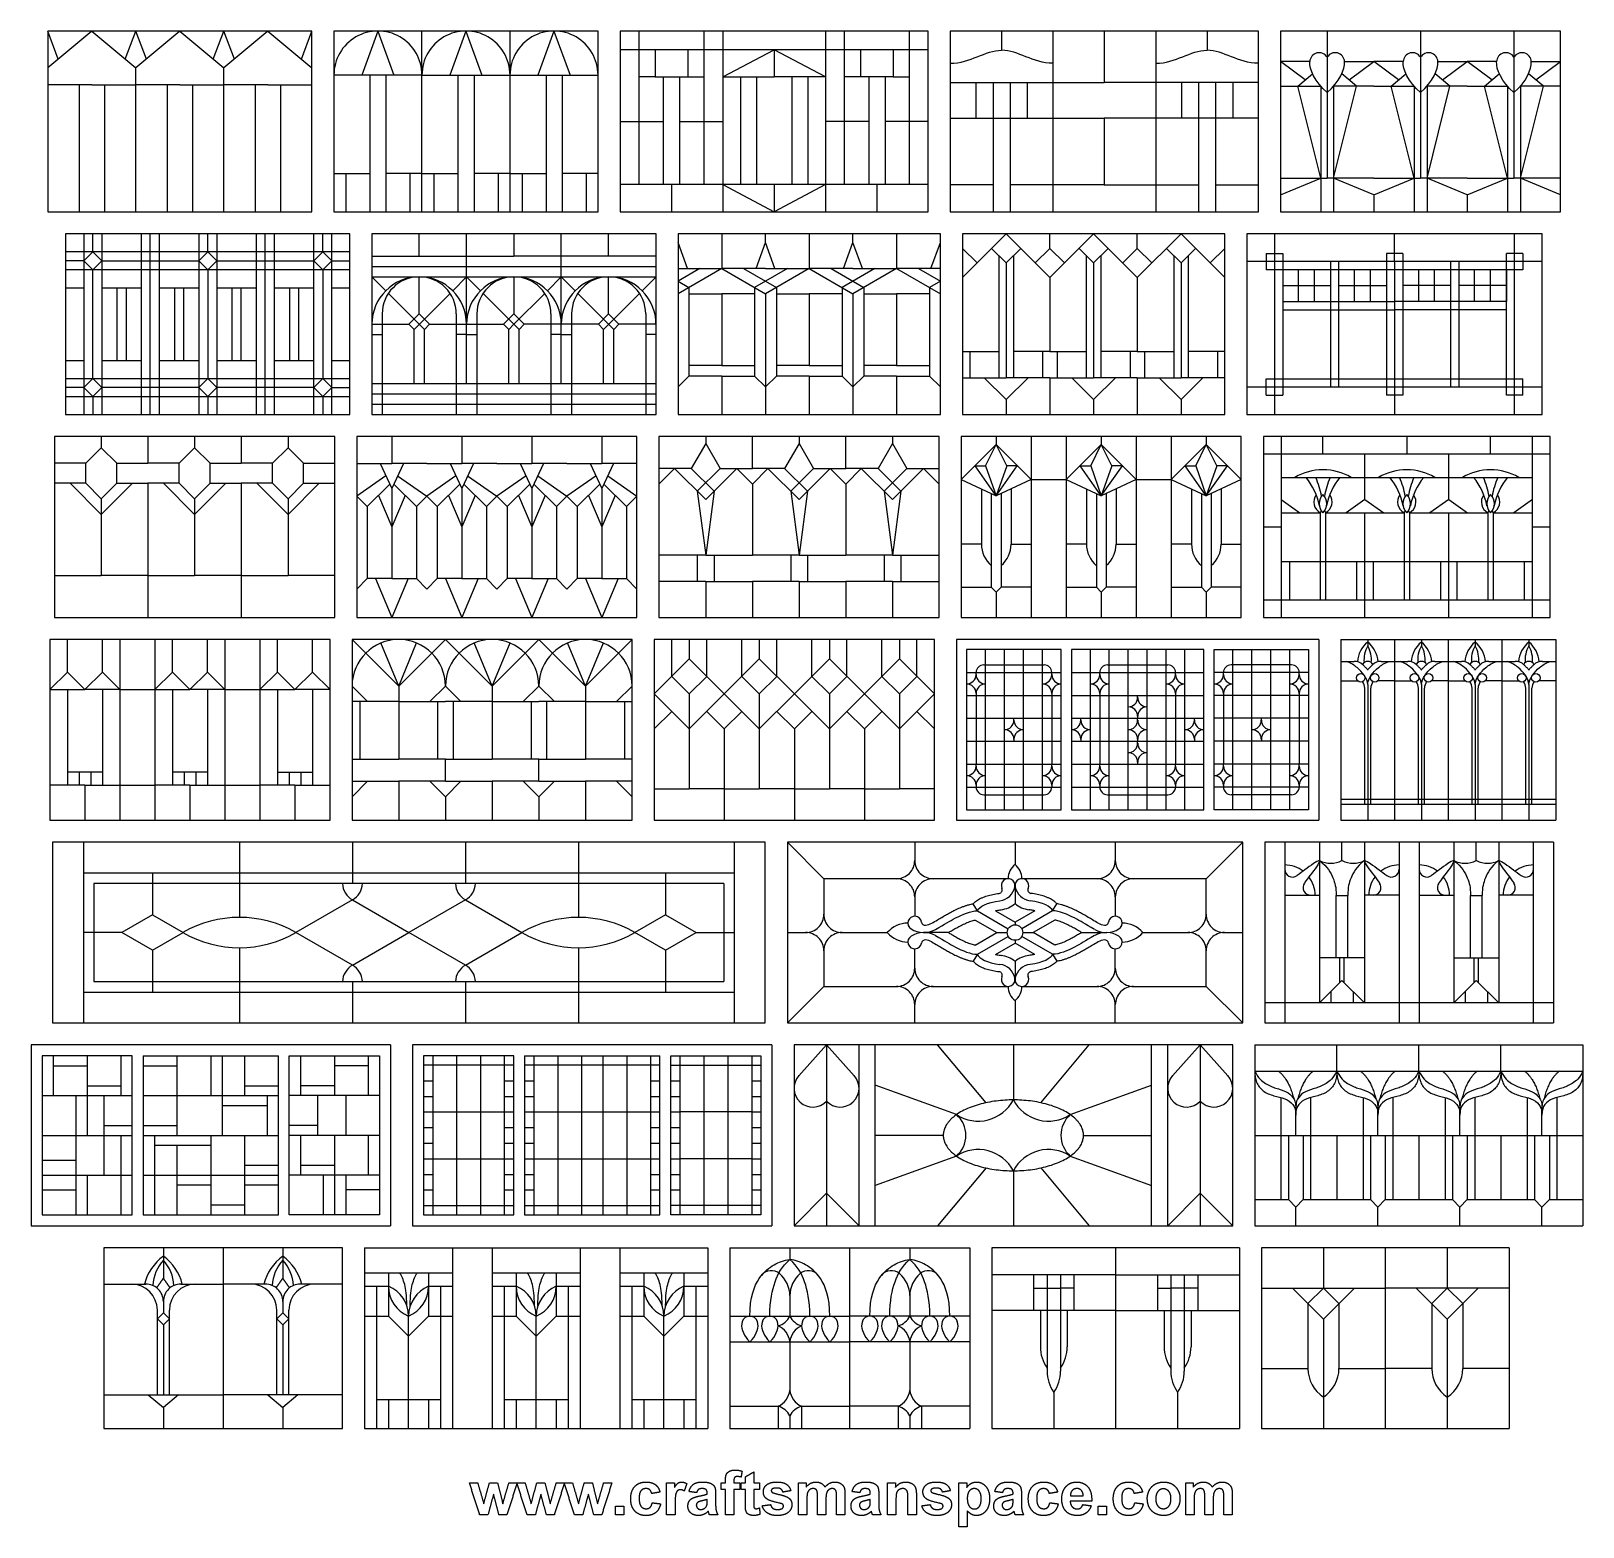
# Model space of a CAD drawing. Header units: millimetres. Extents: x -187 to 164, y -192 to 147.
import ezdxf

# ---------------------------------------------------------------- set-up
doc = ezdxf.new("R2010")
doc.units = ezdxf.units.MM
doc.header["$MEASUREMENT"] = 0
doc.layers.add('Layer 03', color=5, linetype='Continuous')

msp = doc.modelspace()

# ---------------------------------------------------------------- linework, layer by layer
at = {"layer": 'Layer 03'}
for p, q in [((-58.75, 147.32), (-118.61, 147.32)), ((-118.61, 147.32), (-118.61, 106.35)), ((-58.75, 106.35), (-58.75, 147.32)), ((-49.49, 147.32), (-49.49, 112.5)), ((-34.73, 147.32), (-34.73, 112.5)), ((-2.93, 147.32), (-2.93, 112.5)), ((11.83, 112.5), (11.83, 147.32)), ((159.43, 147.32), (95.93, 147.32)), ((95.93, 147.32), (95.93, 106.35)), ((159.43, 106.35), (159.43, 147.32)), ((16.09, 143.06), (-53.75, 143.06)), ((21.09, 135.68), (56.01, 135.68)), ((90.93, 135.68), (56.01, 135.68)), ((21.09, 127.54), (56.01, 127.54)), ((90.93, 127.54), (56.01, 127.54)), ((16.09, 112.5), (-53.75, 112.5)), ((30.79, 112.46), (21.09, 112.46)), ((56.01, 112.46), (34.67, 112.46)), ((56.01, 112.46), (77.35, 112.46)), ((81.23, 112.46), (90.93, 112.46)), ((-118.61, 106.35), (-58.75, 106.35)), ((95.93, 106.35), (159.43, 106.35)), ((-175.33, 101.35), (-175.33, 60.38)), ((-171.24, 101.35), (-171.24, 60.38)), ((-162.29, 101.35), (-162.29, 60.38)), ((-160.25, 60.38), (-160.25, 101.35)), ((-158.2, 101.35), (-158.2, 60.38)), ((-149.26, 101.35), (-149.26, 60.38)), ((-145.17, 101.35), (-145.17, 60.38)), ((-136.23, 101.35), (-136.23, 60.38)), ((-134.18, 60.38), (-134.18, 101.35)), ((-132.14, 101.35), (-132.14, 60.38)), ((-123.19, 60.38), (-123.19, 101.35)), ((-119.1, 60.38), (-119.1, 101.35)), ((-99.28, 96.27), (-99.28, 101.35)), ((-88.54, 67.39), (-88.54, 101.35)), ((-67.07, 67.39), (-67.07, 101.35)), ((-56.34, 96.27), (-56.34, 101.35)), ((94.59, 101.35), (94.59, 60.38)), ((149, 60.38), (149, 101.35)), ((-115.01, 97.26), (-179.42, 97.26)), ((155.28, 95.07), (88.31, 95.07)), ((92.73, 96.92), (96.44, 96.92)), ((92.73, 96.92), (92.73, 93.22)), ((96.44, 96.92), (96.44, 64.8)), ((107.27, 95.07), (107.27, 66.66)), ((119.94, 96.92), (119.94, 64.8)), ((123.65, 96.92), (123.65, 64.8)), ((136.33, 95.07), (136.33, 66.66)), ((147.15, 64.8), (147.15, 96.92)), ((150.86, 96.92), (147.15, 96.92)), ((150.86, 96.92), (150.86, 93.22)), ((-115.01, 93.17), (-179.42, 93.17)), ((-110.01, 93.93), (-45.6, 93.93)), ((-110.01, 91.6), (-45.6, 91.6)), ((-99.28, 83.2), (-99.28, 91.6)), ((-85.4, 88.45), (-88.54, 91.6)), ((-70.22, 88.45), (-67.07, 91.6)), ((-56.34, 83.2), (-56.34, 91.6)), ((-25.74, 93.5), (-18.31, 89.21)), ((-15.83, 93.5), (-23.26, 89.21)), ((-5.92, 93.5), (1.51, 89.21)), ((3.99, 93.5), (-3.44, 89.21)), ((150.86, 93.22), (92.73, 93.22)), ((100.05, 86), (100.05, 93.22)), ((103.66, 86), (103.66, 93.22)), ((112.73, 86), (112.73, 93.22)), ((116.33, 86), (116.33, 93.22)), ((127.26, 86), (127.26, 93.22)), ((130.87, 86), (130.87, 93.22)), ((139.94, 86), (139.94, 93.22)), ((143.54, 86), (143.54, 93.22)), ((-40.6, 90.64), (-38.13, 89.21)), ((18.85, 90.64), (16.38, 89.21)), ((-106.27, 87.85), (-98.11, 79.69)), ((-100.44, 79.69), (-92.29, 87.85)), ((-77.81, 80.86), (-84.8, 87.85)), ((-77.81, 80.86), (-70.82, 87.85)), ((-55.17, 79.69), (-63.33, 87.85)), ((-49.35, 87.85), (-57.51, 79.69)), ((-107.67, 83.2), (-107.67, 60.38)), ((-90.88, 83.2), (-90.88, 60.38)), ((-86.21, 83.2), (-86.21, 60.38)), ((-69.41, 83.2), (-69.41, 60.38)), ((-64.74, 83.2), (-64.74, 60.38)), ((-47.94, 83.2), (-47.94, 60.38)), ((96.44, 84.15), (121.8, 84.15)), ((147.15, 84.15), (121.8, 84.15)), ((-179.42, 68.56), (-115.01, 68.56)), ((-110.01, 67.39), (-45.6, 67.39)), ((92.73, 68.51), (150.86, 68.51)), ((92.73, 64.8), (92.73, 68.51)), ((150.86, 64.8), (150.86, 68.51)), ((-179.42, 64.47), (-115.01, 64.47)), ((-110.01, 65.05), (-45.6, 65.05)), ((88.31, 66.66), (155.28, 66.66)), ((92.73, 64.8), (96.44, 64.8)), ((150.86, 64.8), (147.15, 64.8)), ((-110.01, 62.72), (-45.6, 62.72)), ((-181.94, 55.38), (-181.94, 14.41)), ((-118.44, 55.38), (-181.94, 55.38)), ((-118.44, 14.41), (-118.44, 55.38)), ((-113.44, 55.38), (-113.44, 14.41)), ((-49.94, 55.38), (-113.44, 55.38)), ((-49.94, 14.41), (-49.94, 55.38)), ((-44.94, 55.38), (-44.94, 14.41)), ((18.56, 55.38), (-44.94, 55.38)), ((18.56, 14.41), (18.56, 55.38)), ((23.56, 55.38), (23.56, 14.41)), ((87.06, 55.38), (23.56, 55.38)), ((63.25, 55.38), (63.25, 14.41)), ((87.06, 14.41), (87.06, 55.38)), ((96.07, 55.38), (96.07, 14.41)), ((153.06, 14.41), (153.06, 55.38)), ((157.06, 51.37), (92.06, 51.37)), ((115.06, 41.1), (115.06, 51.37)), ((134.06, 41.1), (134.06, 51.37)), ((26.71, 48.77), (29.1, 48.77)), ((31.5, 41.93), (26.71, 48.77)), ((31.5, 41.93), (36.29, 48.77)), ((36.29, 48.77), (33.9, 48.77)), ((50.52, 48.77), (52.92, 48.77)), ((55.31, 41.93), (50.52, 48.77)), ((55.31, 41.93), (60.11, 48.77)), ((60.11, 48.77), (57.71, 48.77)), ((79.13, 41.93), (74.33, 48.77)), ((74.33, 48.77), (76.73, 48.77)), ((79.13, 41.93), (83.92, 48.77)), ((83.92, 48.77), (81.52, 48.77)), ((-105.95, 44.62), (-111.08, 39.5)), ((-105.04, 44.62), (-99.92, 39.5)), ((-90.08, 44.62), (-95.21, 39.5)), ((-89.17, 44.62), (-84.04, 39.5)), ((-74.2, 44.62), (-79.33, 39.5)), ((-73.29, 44.62), (-68.17, 39.5)), ((-58.33, 44.62), (-63.46, 39.5)), ((-57.42, 44.62), (-52.29, 39.5)), ((30.38, 42.45), (30.38, 21.22)), ((32.62, 42.45), (32.62, 21.22)), ((54.2, 42.45), (54.2, 21.22)), ((56.43, 42.45), (56.43, 21.22)), ((78.01, 42.45), (78.01, 21.22)), ((80.24, 42.45), (80.24, 21.22)), ((-111.08, 39.5), (-111.08, 23.18)), ((-99.92, 39.5), (-99.92, 23.18)), ((-95.21, 39.5), (-95.21, 23.18)), ((-84.04, 39.5), (-84.04, 23.18)), ((-79.33, 39.5), (-79.33, 23.18)), ((-68.17, 39.5), (-68.17, 23.18)), ((-63.46, 39.5), (-63.46, 23.18)), ((-52.29, 39.5), (-52.29, 23.18)), ((115.06, 14.41), (115.06, 38.12)), ((134.06, 14.41), (134.06, 38.12)), ((-105.5, 23.18), (-111.08, 23.18)), ((-109.19, 23.18), (-105.5, 14.41)), ((-105.5, 23.18), (-99.92, 23.18)), ((-101.8, 23.18), (-105.5, 14.41)), ((-89.62, 23.18), (-95.21, 23.18)), ((-93.32, 23.18), (-89.62, 14.41)), ((-85.93, 23.18), (-89.62, 14.41)), ((-89.62, 23.18), (-84.04, 23.18)), ((-73.75, 23.18), (-79.33, 23.18)), ((-77.44, 23.18), (-73.75, 14.41)), ((-70.05, 23.18), (-73.75, 14.41)), ((-73.75, 23.18), (-68.17, 23.18)), ((-57.87, 23.18), (-63.46, 23.18)), ((-61.57, 23.18), (-57.87, 14.41)), ((-54.18, 23.18), (-57.87, 14.41)), ((-57.87, 23.18), (-52.29, 23.18)), ((92.06, 18.41), (157.06, 18.41)), ((-181.94, 14.41), (-118.44, 14.41)), ((-113.44, 14.41), (-49.94, 14.41)), ((-44.94, 14.41), (18.56, 14.41)), ((23.56, 14.41), (87.06, 14.41)), ((-183, 9.41), (-183, -31.56)), ((-119.5, 9.41), (-183, 9.41)), ((-159.19, 9.41), (-159.19, -31.56)), ((-119.5, -31.56), (-119.5, 9.41)), ((-114.5, 9.41), (-114.5, -31.56)), ((-51, 9.41), (-114.5, 9.41)), ((-51, -31.56), (-51, 9.41)), ((-46, 9.41), (-46, -31.56)), ((17.5, 9.41), (-46, 9.41)), ((17.5, -31.56), (17.5, 9.41)), ((22.5, 9.41), (22.5, -31.56)), ((104.63, 9.41), (22.5, 9.41)), ((24.8, 7.1), (24.8, -29.26)), ((46.25, 7.1), (24.8, 7.1)), ((46.25, -29.26), (46.25, 7.1)), ((48.55, 7.1), (48.55, -29.26)), ((78.57, 7.1), (48.55, 7.1)), ((69.99, -29.26), (69.99, 7.1)), ((78.57, -29.26), (78.57, 7.1)), ((80.88, -29.26), (80.88, 7.1)), ((80.88, 7.1), (102.32, 7.1)), ((102.32, 7.1), (102.32, -29.26)), ((104.63, 9.41), (104.63, -31.56)), ((109.63, 9.41), (109.63, -31.56)), ((109.63, 9.41), (158.32, 9.41)), ((146.15, -31.56), (146.15, 9.41)), ((28.68, 3.64), (42.37, 3.64)), ((56.72, 3.64), (70.41, 3.64)), ((98.45, 3.64), (84.75, 3.64)), ((48.55, 1.91), (78.57, 1.91)), ((48.55, -3.29), (78.57, -3.29)), ((109.63, -0.02), (113.5, -0.02)), ((121.8, -0.02), (117.93, -0.02)), ((121.8, -0.02), (125.67, -0.02)), ((133.97, -0.02), (130.1, -0.02)), ((133.97, -0.02), (137.85, -0.02)), ((146.15, -0.02), (142.27, -0.02)), ((146.15, -0.02), (150.02, -0.02)), ((158.32, -0.02), (154.45, -0.02)), ((48.55, -8.48), (78.57, -8.48)), ((48.55, -13.67), (78.57, -13.67)), ((-114.5, -17.77), (-103.92, -17.77)), ((-93.34, -17.77), (-103.92, -17.77)), ((-93.34, -17.77), (-82.75, -17.77)), ((-72.17, -17.77), (-82.75, -17.77)), ((-72.17, -17.77), (-61.59, -17.77)), ((-51, -17.77), (-61.59, -17.77)), ((48.55, -18.87), (78.57, -18.87)), ((-114.5, -22.72), (-103.92, -22.72)), ((-93.34, -22.72), (-103.92, -22.72)), ((-93.34, -22.72), (-82.75, -22.72)), ((-72.17, -22.72), (-82.75, -22.72)), ((-72.17, -22.72), (-61.59, -22.72)), ((-51, -22.72), (-61.59, -22.72)), ((48.55, -24.06), (78.57, -24.06)), ((28.68, -25.79), (42.37, -25.79)), ((56.72, -25.79), (70.41, -25.79)), ((98.45, -25.79), (84.75, -25.79)), ((109.63, -26.8), (158.32, -26.8)), ((109.63, -27.92), (158.32, -27.92)), ((-183, -31.56), (-119.5, -31.56)), ((-114.5, -31.56), (-51, -31.56)), ((-46, -31.56), (17.5, -31.56)), ((22.5, -31.56), (104.63, -31.56)), ((24.8, -29.26), (46.25, -29.26)), ((48.55, -29.26), (78.57, -29.26)), ((102.32, -29.26), (80.88, -29.26)), ((109.63, -31.56), (158.32, -31.56)), ((-175.38, -36.56), (-175.38, -77.53)), ((-27.85, -77.53), (-27.85, -36.56)), ((92.38, -36.56), (92.38, -77.53)), ((157.83, -36.56), (92.38, -36.56)), ((127.38, -36.56), (127.38, -77.53)), ((153.29, -77.53), (153.29, -36.56)), ((-27.85, -43.57), (-175.38, -43.57)), ((-159.76, -43.57), (-159.76, -53.04)), ((-43.46, -43.57), (-43.46, -53.04)), ((-173.01, -45.93), (-173.01, -68.16)), ((-30.21, -45.93), (-173.01, -45.93)), ((-30.21, -45.93), (-30.21, -68.16)), ((-114.41, -49.65), (-127.22, -57.05)), ((-114.41, -49.65), (-101.61, -57.05)), ((-88.81, -49.65), (-101.61, -57.05)), ((-88.81, -49.65), (-76.01, -57.05)), ((27.26, -52.13), (26.31, -50.53)), ((27.26, -52.13), (34.25, -56.17)), ((31.31, -52.09), (35.77, -54.67)), ((40.23, -52.09), (35.77, -54.67)), ((44.28, -52.13), (37.29, -56.17)), ((44.28, -52.13), (45.23, -50.53)), ((-159.76, -53.04), (-166.71, -57.05)), ((-159.76, -53.04), (-152.82, -57.05)), ((-43.46, -53.04), (-50.4, -57.05)), ((-43.46, -53.04), (-36.52, -57.05)), ((26.76, -54.22), (31.65, -57.05)), ((44.78, -54.22), (39.89, -57.05)), ((-166.71, -57.05), (-175.38, -57.05)), ((-159.76, -61.05), (-166.71, -57.05)), ((-159.76, -61.05), (-152.82, -57.05)), ((-114.41, -64.44), (-127.22, -57.05)), ((-114.41, -64.44), (-101.61, -57.05)), ((-88.81, -64.44), (-101.61, -57.05)), ((-88.81, -64.44), (-76.01, -57.05)), ((-43.46, -61.05), (-50.4, -57.05)), ((-43.46, -61.05), (-36.52, -57.05)), ((-36.52, -57.05), (-27.85, -57.05)), ((26.76, -59.87), (31.65, -57.05)), ((27.26, -61.96), (34.25, -57.92)), ((31.31, -62), (35.77, -59.43)), ((40.23, -62), (35.77, -59.43)), ((44.28, -61.96), (37.29, -57.92)), ((44.78, -59.87), (39.89, -57.05)), ((-159.76, -61.05), (-159.76, -70.53)), ((-43.46, -61.05), (-43.46, -70.53)), ((27.26, -61.96), (26.31, -63.57)), ((44.28, -61.96), (45.23, -63.57)), ((-173.01, -68.16), (-30.21, -68.16)), ((-175.38, -70.53), (-27.85, -70.53)), ((157.83, -72.99), (92.38, -72.99)), ((92.38, -77.53), (157.83, -77.53)), ((-105.79, -82.53), (-187.27, -82.53)), ((-187.27, -82.53), (-187.27, -123.5)), ((-105.79, -82.53), (-105.79, -123.5)), ((-19.32, -82.53), (-100.79, -82.53)), ((-100.79, -82.53), (-100.79, -123.5)), ((-19.32, -82.53), (-19.32, -123.5)), ((85.11, -82.53), (-14.32, -82.53)), ((-14.32, -82.53), (-14.32, -123.5)), ((0.41, -123.5), (0.41, -82.53)), ((4.09, -123.5), (4.09, -82.53)), ((66.7, -123.5), (66.7, -82.53)), ((70.38, -123.5), (70.38, -82.53)), ((85.11, -123.5), (85.11, -82.53)), ((-164.34, -85.02), (-184.78, -85.02)), ((-184.78, -85.02), (-184.78, -121.02)), ((-164.34, -121.02), (-164.34, -85.02)), ((-161.86, -85.02), (-161.86, -121.02)), ((-146.53, -85.02), (-146.53, -94.02)), ((-143.97, -85.02), (-143.97, -94.02)), ((-138.87, -85.02), (-138.87, -94.02)), ((-131.2, -121.02), (-131.2, -85.02)), ((-128.72, -85.02), (-108.28, -85.02)), ((-128.72, -121.02), (-128.72, -85.02)), ((-108.28, -85.02), (-108.28, -121.02)), ((-77.87, -85.02), (-98.31, -85.02)), ((-98.31, -85.02), (-98.31, -121.02)), ((-77.87, -87.1), (-98.31, -87.1)), ((-96.22, -85.02), (-96.22, -121.02)), ((-90.8, -85.02), (-90.8, -121.02)), ((-85.38, -85.02), (-85.38, -121.02)), ((-79.96, -121.02), (-79.96, -85.02)), ((-77.87, -121.02), (-77.87, -85.02)), ((-75.39, -85.02), (-75.39, -121.02)), ((-44.73, -87.1), (-75.39, -87.1)), ((-73.3, -85.02), (-73.3, -121.02)), ((-67.88, -85.02), (-67.88, -121.02)), ((-62.46, -85.02), (-62.46, -121.02)), ((-57.66, -85.02), (-57.66, -121.02)), ((-52.24, -85.02), (-52.24, -121.02)), ((-46.82, -85.02), (-46.82, -121.02)), ((-44.73, -121.02), (-44.73, -85.02)), ((-42.25, -85.02), (-21.81, -85.02)), ((-42.25, -121.02), (-42.25, -85.02)), ((-42.25, -87.1), (-21.81, -87.1)), ((-40.16, -121.02), (-40.16, -85.02)), ((-34.74, -85.02), (-34.74, -121.02)), ((-29.32, -85.02), (-29.32, -121.02)), ((-23.9, -85.02), (-23.9, -121.02)), ((-21.81, -85.02), (-21.81, -121.02)), ((-143.97, -94.02), (-143.97, -103.02)), ((96.05, -94.43), (96.05, -103.02)), ((102.77, -94.43), (102.77, -103.02)), ((114.65, -94.43), (114.65, -103.02)), ((121.37, -94.43), (121.37, -103.02)), ((133.24, -94.43), (133.24, -103.02)), ((139.97, -94.43), (139.97, -103.02)), ((151.84, -94.43), (151.84, -103.02)), ((158.56, -94.43), (158.56, -103.02)), ((-143.97, -96.27), (-133.76, -96.27)), ((-73.3, -97.71), (-44.73, -97.71)), ((-159.3, -103.02), (-159.3, -121.02)), ((-159.3, -105.27), (-146.53, -105.27)), ((-138.87, -103.02), (-138.87, -121.02)), ((96.05, -103.02), (96.05, -117.59)), ((102.77, -103.02), (102.77, -117.59)), ((114.65, -103.02), (114.65, -117.59)), ((121.37, -103.02), (121.37, -117.59)), ((133.24, -103.02), (133.24, -117.59)), ((139.97, -103.02), (139.97, -117.59)), ((151.84, -103.02), (151.84, -117.59)), ((158.56, -103.02), (158.56, -117.59)), ((-73.3, -108.32), (-44.73, -108.32)), ((-146.53, -118.77), (-138.87, -118.77)), ((-98.31, -118.93), (-77.87, -118.93)), ((-75.39, -118.93), (-44.73, -118.93)), ((-21.81, -118.93), (-42.25, -118.93)), ((-184.78, -121.02), (-164.34, -121.02)), ((-161.86, -121.02), (-131.2, -121.02)), ((-108.28, -121.02), (-128.72, -121.02)), ((-98.31, -121.02), (-77.87, -121.02)), ((-75.39, -121.02), (-44.73, -121.02)), ((-21.81, -121.02), (-42.25, -121.02)), ((-187.27, -123.5), (-105.79, -123.5)), ((-100.79, -123.5), (-19.32, -123.5)), ((-14.32, -123.5), (85.11, -123.5)), ((-170.8, -128.5), (-170.8, -169.47)), ((-116.66, -128.5), (-170.8, -128.5)), ((-116.66, -169.47), (-116.66, -128.5)), ((-111.66, -128.5), (-111.66, -169.47)), ((-82.72, -128.5), (-82.72, -169.47)), ((-53.78, -128.5), (-53.78, -169.47)), ((-28.87, -128.5), (-28.87, -169.47)), ((-1.67, -128.5), (25.52, -128.5)), ((-1.67, -169.47), (-1.67, -128.5)), ((25.52, -128.5), (25.52, -169.47)), ((86.65, -128.5), (30.52, -128.5)), ((30.52, -128.5), (30.52, -169.47)), ((58.59, -169.47), (58.59, -128.5)), ((86.65, -128.5), (86.65, -169.47)), ((91.65, -128.5), (91.65, -169.47)), ((147.78, -128.5), (91.65, -128.5)), ((119.71, -169.47), (119.71, -128.5)), ((147.78, -128.5), (147.78, -169.47)), ((-106.25, -134.17), (-106.25, -144.01)), ((-97.16, -134.17), (-97.16, -144.01)), ((-77.31, -134.17), (-77.31, -144.01)), ((-68.22, -134.17), (-68.22, -144.01)), ((-48.37, -134.17), (-48.37, -144.01)), ((-39.28, -134.17), (-39.28, -144.01)), ((43.03, -137.67), (46.07, -137.67)), ((74.14, -137.67), (71.1, -137.67)), ((-158.63, -161.86), (-158.63, -142.66)), ((-155.91, -161.86), (-155.91, -142.66)), ((-131.56, -161.86), (-131.56, -142.66)), ((-128.84, -161.86), (-128.84, -142.66)), ((-28.87, -149.83), (-1.67, -149.83)), ((25.52, -149.83), (-1.67, -149.83)), ((-106.25, -162.9), (-106.25, -169.47)), ((-97.16, -162.9), (-97.16, -169.47)), ((-77.31, -162.9), (-77.31, -169.47)), ((-68.22, -162.9), (-68.22, -169.47)), ((-48.37, -162.9), (-48.37, -169.47)), ((-39.28, -162.9), (-39.28, -169.47)), ((-170.8, -169.47), (-116.66, -169.47)), ((-111.66, -169.47), (-33.87, -169.47)), ((-28.87, -169.47), (25.52, -169.47)), ((30.52, -169.47), (86.65, -169.47)), ((91.65, -169.47), (147.78, -169.47))]:
    msp.add_line(p, q, dxfattribs=at)
for points in [[(-173.49, 147.32), (-183.47, 138.95)], [(-181.08, 140.95), (-183.47, 147.32)], [(-173.49, 147.32), (-163.51, 138.95)], [(-165.9, 140.95), (-163.51, 147.32)], [(-153.54, 147.32), (-163.51, 138.95)], [(-161.13, 140.95), (-163.51, 147.32)], [(-153.54, 147.32), (-143.56, 138.95)], [(-145.95, 140.95), (-143.56, 147.32)], [(-133.58, 147.32), (-143.56, 138.95)], [(-141.18, 140.95), (-143.56, 147.32)], [(-133.58, 147.32), (-123.61, 138.95)], [(-125.99, 140.95), (-123.61, 147.32)], [(-108.63, 147.32), (-112.26, 137.34)], [(-108.63, 147.32), (-105, 137.34)], [(-98.65, 106.35), (-98.65, 147.32)], [(-88.68, 147.32), (-92.31, 137.34)], [(-88.68, 147.32), (-85.05, 137.34)], [(-78.7, 106.35), (-78.7, 147.32)], [(-68.73, 147.32), (-72.36, 137.34)], [(-68.73, 147.32), (-65.09, 137.34)], [(-30.47, 147.32), (-30.47, 106.35)], [(-7.19, 147.32), (-7.19, 106.35)], [(32.73, 147.32), (32.73, 142.96)], [(44.37, 147.32), (44.37, 106.35)], [(56.01, 147.32), (56.01, 135.68)], [(67.65, 147.32), (67.65, 106.35)], [(79.29, 147.32), (79.29, 142.96)], [(106.52, 147.32), (106.52, 141.37)], [(127.68, 147.32), (127.68, 141.37)], [(148.85, 147.32), (148.85, 141.37)], [(-45.8, 143.06), (-45.8, 136.9)], [(-38.42, 143.06), (-38.42, 136.9)], [(-30.47, 136.9), (-18.83, 143.06)], [(-7.19, 136.9), (-18.83, 143.06)], [(-18.83, 143.06), (-18.83, 136.9)], [(0.76, 143.06), (0.76, 136.9)], [(8.14, 143.06), (8.14, 136.9)], [(106.52, 141.37), (106.52, 133.37)], [(127.68, 141.37), (127.68, 133.37)], [(148.85, 141.37), (148.85, 133.37)], [(-163.51, 106.35), (-163.51, 138.95)], [(-143.56, 106.35), (-143.56, 138.95)], [(-98.65, 137.34), (-118.61, 137.34)], [(-110.45, 137.34), (-110.45, 106.35)], [(-106.82, 137.34), (-106.82, 106.35)], [(-98.65, 137.34), (-78.7, 137.34)], [(-90.49, 137.34), (-90.49, 106.35)], [(-86.86, 137.34), (-86.86, 106.35)], [(-78.7, 137.34), (-58.75, 137.34)], [(-70.54, 137.34), (-70.54, 106.35)], [(-66.91, 137.34), (-66.91, 106.35)], [(102.57, 140.38), (95.93, 140.38)], [(101.52, 136.22), (95.93, 140.38)], [(99.84, 134.81), (103.2, 137.63)], [(113.2, 134.81), (109.83, 137.63)], [(110.46, 140.38), (117.1, 140.38)], [(111.51, 136.22), (117.1, 140.38)], [(122.69, 136.22), (117.1, 140.38)], [(123.74, 140.38), (117.1, 140.38)], [(121, 134.81), (124.37, 137.63)], [(134.36, 134.81), (131, 137.63)], [(131.63, 140.38), (138.27, 140.38)], [(132.68, 136.22), (138.27, 140.38)], [(143.85, 136.22), (138.27, 140.38)], [(144.91, 140.38), (138.27, 140.38)], [(142.17, 134.81), (145.54, 137.63)], [(155.53, 134.81), (152.16, 137.63)], [(152.79, 140.38), (159.43, 140.38)], [(153.85, 136.22), (159.43, 140.38)], [(-173.49, 135.1), (-183.47, 135.1)], [(-176.36, 135.1), (-176.36, 106.35)], [(-173.49, 135.1), (-163.51, 135.1)], [(-170.62, 135.1), (-170.62, 106.35)], [(-153.54, 135.1), (-163.51, 135.1)], [(-156.4, 135.1), (-156.4, 106.35)], [(-153.54, 135.1), (-143.56, 135.1)], [(-150.67, 135.1), (-150.67, 106.35)], [(-133.58, 135.1), (-143.56, 135.1)], [(-136.45, 135.1), (-136.45, 106.35)], [(-133.58, 135.1), (-123.61, 135.1)], [(-130.72, 135.1), (-130.72, 106.35)], [(-45.8, 136.9), (-49.49, 136.9)], [(-45.8, 136.9), (-38.42, 136.9)], [(-43.95, 136.9), (-43.95, 112.5)], [(-40.26, 136.9), (-40.26, 112.5)], [(-38.42, 136.9), (-34.73, 136.9)], [(-30.47, 136.9), (-18.83, 136.9)], [(-26.49, 136.9), (-26.49, 112.5)], [(-22.8, 136.9), (-22.8, 112.5)], [(-7.19, 136.9), (-18.83, 136.9)], [(-14.85, 136.9), (-14.85, 112.5)], [(-11.16, 136.9), (-11.16, 112.5)], [(0.76, 136.9), (-2.93, 136.9)], [(8.14, 136.9), (0.76, 136.9)], [(2.61, 136.9), (2.61, 112.5)], [(6.3, 136.9), (6.3, 112.5)], [(8.14, 136.9), (11.83, 136.9)], [(26.91, 135.68), (26.91, 127.54)], [(30.79, 135.68), (30.79, 106.35)], [(34.67, 135.68), (34.67, 106.35)], [(38.55, 135.68), (38.55, 127.54)], [(73.47, 135.68), (73.47, 127.54)], [(77.35, 135.68), (77.35, 106.35)], [(81.23, 135.68), (81.23, 106.35)], [(85.11, 135.68), (85.11, 127.54)], [(95.93, 134.81), (105.05, 134.81)], [(105.05, 113.98), (99.84, 134.81)], [(105.05, 134.81), (105.05, 106.35)], [(107.99, 113.98), (113.2, 134.81)], [(107.99, 134.81), (107.99, 106.35)], [(117.1, 134.81), (107.99, 134.81)], [(117.1, 134.81), (126.21, 134.81)], [(126.21, 113.98), (121, 134.81)], [(126.21, 134.81), (126.21, 106.35)], [(138.27, 134.81), (129.15, 134.81)], [(129.15, 134.81), (129.15, 106.35)], [(129.15, 113.98), (134.36, 134.81)], [(138.27, 134.81), (147.38, 134.81)], [(147.38, 113.98), (142.17, 134.81)], [(147.38, 134.81), (147.38, 106.35)], [(159.43, 134.81), (150.32, 134.81)], [(150.32, 134.81), (150.32, 106.35)], [(150.32, 113.98), (155.53, 134.81)], [(106.52, 133.37), (106.52, 113.98)], [(127.68, 133.37), (127.68, 113.98)], [(148.85, 133.37), (148.85, 113.98)], [(-53.75, 126.83), (-43.95, 126.83)], [(-40.26, 126.83), (-30.47, 126.83)], [(2.61, 126.83), (-7.19, 126.83)], [(16.09, 126.83), (6.3, 126.83)], [(56.01, 127.54), (56.01, 112.46)], [(-118.61, 115.03), (-110.45, 115.03)], [(-115.89, 115.03), (-115.89, 106.35)], [(-98.65, 115.03), (-106.82, 115.03)], [(-101.37, 115.03), (-101.37, 106.35)], [(-98.65, 115.03), (-90.49, 115.03)], [(-95.93, 115.03), (-95.93, 106.35)], [(-78.7, 115.03), (-86.86, 115.03)], [(-81.42, 115.03), (-81.42, 106.35)], [(-78.7, 115.03), (-70.54, 115.03)], [(-75.98, 115.03), (-75.98, 106.35)], [(-58.75, 115.03), (-66.91, 115.03)], [(-61.47, 115.03), (-61.47, 106.35)], [(95.93, 113.98), (106.52, 113.98)], [(95.93, 110.17), (105.05, 113.98)], [(117.1, 113.98), (106.52, 113.98)], [(117.1, 110.17), (107.99, 113.98)], [(117.1, 110.17), (126.21, 113.98)], [(117.1, 113.98), (127.68, 113.98)], [(138.27, 113.98), (127.68, 113.98)], [(138.27, 110.17), (129.15, 113.98)], [(138.27, 110.17), (147.38, 113.98)], [(138.27, 113.98), (148.85, 113.98)], [(159.43, 113.98), (148.85, 113.98)], [(159.43, 110.17), (150.32, 113.98)], [(-42.11, 112.5), (-42.11, 106.35)], [(-30.47, 112.5), (-18.83, 106.35)], [(-7.19, 112.5), (-18.83, 106.35)], [(-18.83, 112.5), (-18.83, 106.35)], [(4.45, 112.5), (4.45, 106.35)], [(117.1, 110.17), (117.1, 106.35)], [(138.27, 110.17), (138.27, 106.35)], [(-173.28, 97.26), (-173.28, 101.35)], [(-147.21, 97.26), (-147.21, 101.35)], [(-121.15, 97.26), (-121.15, 101.35)], [(-77.81, 101.35), (-77.81, 96.27)], [(-38.46, 93.5), (-40.6, 99.38)], [(-30.69, 101.35), (-30.69, 93.5)], [(-22.92, 93.5), (-20.78, 99.38)], [(-20.78, 99.38), (-20.78, 101.35)], [(-18.65, 93.5), (-20.78, 99.38)], [(-10.88, 101.35), (-10.88, 93.5)], [(-3.11, 93.5), (-0.97, 99.38)], [(-0.97, 99.38), (-0.97, 101.35)], [(1.17, 93.5), (-0.97, 99.38)], [(8.94, 101.35), (8.94, 93.5)], [(16.71, 93.5), (18.85, 99.38)], [(33.76, 101.35), (23.85, 91.44)], [(33.76, 101.35), (43.67, 91.44)], [(43.67, 98.04), (43.67, 101.35)], [(53.58, 101.35), (43.67, 91.44)], [(53.58, 101.35), (63.49, 91.44)], [(63.49, 98.04), (63.49, 101.35)], [(73.4, 101.35), (63.49, 91.44)], [(73.4, 101.35), (83.31, 91.44)], [(121.8, 95.07), (121.8, 101.35)], [(-175.33, 95.21), (-179.42, 95.21)], [(-171.24, 95.21), (-149.26, 95.21)], [(-145.17, 95.21), (-123.19, 95.21)], [(-119.1, 95.21), (-115.01, 95.21)], [(-110.01, 96.27), (-77.81, 96.27)], [(-45.6, 96.27), (-77.81, 96.27)], [(27.16, 94.74), (23.85, 98.04)], [(30.46, 98.04), (33.76, 94.74)], [(32.11, 96.39), (32.11, 68.72)], [(37.07, 98.04), (33.76, 94.74)], [(35.41, 96.39), (35.41, 68.72)], [(40.37, 94.74), (43.67, 98.04)], [(46.97, 94.74), (43.67, 98.04)], [(50.28, 98.04), (53.58, 94.74)], [(51.93, 96.39), (51.93, 68.72)], [(56.88, 98.04), (53.58, 94.74)], [(55.23, 96.39), (55.23, 68.72)], [(60.19, 94.74), (63.49, 98.04)], [(66.79, 94.74), (63.49, 98.04)], [(70.1, 98.04), (73.4, 94.74)], [(71.75, 96.39), (71.75, 68.72)], [(76.7, 98.04), (73.4, 94.74)], [(75.05, 96.39), (75.05, 68.72)], [(80.01, 94.74), (83.31, 98.04)], [(109.12, 95.07), (109.12, 66.66)], [(123.65, 96.92), (119.94, 96.92)], [(121.8, 95.07), (121.8, 66.66)], [(134.47, 95.07), (134.47, 66.66)], [(-173.28, 68.56), (-173.28, 93.17)], [(-147.21, 93.17), (-147.21, 68.56)], [(-121.15, 93.17), (-121.15, 68.56)], [(-110.01, 91.6), (-106.87, 88.45)], [(-91.69, 88.45), (-88.54, 91.6)], [(-77.81, 91.6), (-77.81, 83.2)], [(-63.93, 88.45), (-67.07, 91.6)], [(-45.6, 91.6), (-48.75, 88.45)], [(-30.69, 93.5), (-40.6, 87.78)], [(-35.65, 93.5), (-40.6, 90.64)], [(-40.6, 93.5), (-30.69, 93.5)], [(-20.78, 93.5), (-30.69, 93.5)], [(-30.69, 93.5), (-20.78, 87.78)], [(-10.88, 93.5), (-20.78, 87.78)], [(-20.78, 93.5), (-10.88, 93.5)], [(-0.97, 93.5), (-10.88, 93.5)], [(-10.88, 93.5), (-0.97, 87.78)], [(8.94, 93.5), (-0.97, 87.78)], [(-0.97, 93.5), (8.94, 93.5)], [(18.85, 93.5), (8.94, 93.5)], [(8.94, 93.5), (18.85, 87.78)], [(13.9, 93.5), (18.85, 90.64)], [(33.76, 94.74), (33.76, 68.72)], [(53.58, 94.74), (53.58, 68.72)], [(73.4, 94.74), (73.4, 68.72)], [(96.44, 93.22), (96.44, 86.03)], [(147.15, 93.22), (147.15, 86.03)], [(-179.42, 89.08), (-175.33, 89.08)], [(-171.24, 89.08), (-162.29, 89.08)], [(-167.79, 89.08), (-167.79, 72.65)], [(-165.74, 89.08), (-165.74, 72.65)], [(-158.2, 89.08), (-149.26, 89.08)], [(-154.75, 89.08), (-154.75, 72.65)], [(-152.71, 89.08), (-152.71, 72.65)], [(-145.17, 89.08), (-136.23, 89.08)], [(-141.72, 89.08), (-141.72, 72.65)], [(-139.68, 89.08), (-139.68, 72.65)], [(-132.14, 89.08), (-123.19, 89.08)], [(-128.69, 89.08), (-128.69, 72.65)], [(-126.64, 89.08), (-126.64, 72.65)], [(-119.1, 89.08), (-115.01, 89.08)], [(-38.13, 89.21), (-38.13, 69.1), (-40.6, 66.63)], [(-23.26, 89.21), (-23.26, 69.1), (-20.78, 66.63)], [(-18.31, 89.21), (-18.31, 69.1), (-20.78, 66.63)], [(-3.44, 89.21), (-3.44, 69.1), (-0.97, 66.63)], [(1.51, 89.21), (1.51, 69.1), (-0.97, 66.63)], [(16.38, 89.21), (16.38, 69.1), (18.85, 66.63)], [(43.67, 91.44), (43.67, 74.7)], [(63.49, 91.44), (63.49, 74.7)], [(96.44, 89.61), (96.44, 86)], [(96.44, 89.61), (107.27, 89.61)], [(109.12, 89.62), (119.94, 89.62)], [(109.12, 89.61), (119.94, 89.61)], [(134.47, 89.62), (123.65, 89.62)], [(134.47, 89.61), (123.65, 89.61)], [(147.15, 89.61), (136.33, 89.61)], [(147.15, 89.61), (147.15, 86)], [(-38.13, 87.78), (-30.69, 87.78)], [(-23.26, 87.78), (-30.69, 87.78)], [(-30.69, 87.78), (-30.69, 71.47)], [(-20.78, 87.78), (-20.78, 60.38)], [(-18.31, 87.78), (-10.88, 87.78)], [(-3.44, 87.78), (-10.88, 87.78)], [(-10.88, 87.78), (-10.88, 71.47)], [(-0.97, 87.78), (-0.97, 60.38)], [(1.51, 87.78), (8.94, 87.78)], [(8.94, 87.78), (8.94, 71.47)], [(16.38, 87.78), (8.94, 87.78)], [(96.44, 86), (121.8, 86)], [(147.15, 86), (121.8, 86)], [(-101.61, 80.86), (-99.28, 83.2)], [(-98.11, 79.69), (-96.94, 80.86), (-99.28, 83.2)], [(-78.98, 79.69), (-80.14, 80.86), (-77.81, 83.2)], [(-76.64, 79.69), (-75.47, 80.86), (-77.81, 83.2)], [(-57.51, 79.69), (-58.68, 80.86), (-56.34, 83.2)], [(-54, 80.86), (-56.34, 83.2)], [(-110.01, 80.86), (-101.61, 80.86)], [(-110.01, 78.53), (-107.67, 78.53)], [(-100.44, 79.69), (-101.61, 80.86)], [(-100.44, 67.39), (-100.44, 79.69)], [(-98.11, 67.39), (-98.11, 79.69)], [(-96.94, 80.86), (-80.14, 80.86)], [(-88.54, 78.53), (-90.88, 78.53)], [(-88.54, 78.53), (-86.21, 78.53)], [(-78.98, 79.69), (-77.81, 80.86)], [(-78.98, 67.39), (-78.98, 79.69)], [(-76.64, 79.69), (-77.81, 80.86)], [(-76.64, 67.39), (-76.64, 79.69)], [(-58.68, 80.86), (-75.47, 80.86)], [(-67.07, 78.53), (-69.41, 78.53)], [(-67.07, 78.53), (-64.74, 78.53)], [(-57.51, 67.39), (-57.51, 79.69)], [(-55.17, 79.69), (-54, 80.86)], [(-55.17, 67.39), (-55.17, 79.69)], [(-45.6, 80.86), (-54, 80.86)], [(-45.6, 78.53), (-47.94, 78.53)], [(23.85, 74.7), (32.11, 74.7)], [(25.5, 74.7), (25.5, 68.72)], [(43.67, 74.7), (35.41, 74.7)], [(42.02, 74.7), (42.02, 68.72)], [(43.67, 74.7), (51.93, 74.7)], [(45.32, 74.7), (45.32, 68.72)], [(63.49, 74.7), (55.23, 74.7)], [(61.84, 74.7), (61.84, 68.72)], [(63.49, 74.7), (71.75, 74.7)], [(65.14, 74.7), (65.14, 68.72)], [(83.31, 74.7), (75.05, 74.7)], [(81.66, 74.7), (81.66, 68.72)], [(-179.42, 72.65), (-175.33, 72.65)], [(-171.24, 72.65), (-162.29, 72.65)], [(-158.2, 72.65), (-149.26, 72.65)], [(-145.17, 72.65), (-136.23, 72.65)], [(-132.14, 72.65), (-123.19, 72.65)], [(-119.1, 72.65), (-115.01, 72.65)], [(-30.69, 71.47), (-38.13, 71.47)], [(-30.69, 71.47), (-23.26, 71.47)], [(-10.88, 71.47), (-18.31, 71.47)], [(-10.88, 71.47), (-3.44, 71.47)], [(8.94, 71.47), (1.51, 71.47)], [(8.94, 71.47), (16.38, 71.47)], [(-30.69, 69.1), (-38.13, 69.1)], [(-30.69, 69.1), (-23.26, 69.1)], [(-30.69, 69.1), (-30.69, 60.38)], [(-10.88, 69.1), (-18.31, 69.1)], [(-10.88, 69.1), (-3.44, 69.1)], [(-10.88, 69.1), (-10.88, 60.38)], [(8.94, 69.1), (1.51, 69.1)], [(8.94, 69.1), (8.94, 60.38)], [(8.94, 69.1), (16.38, 69.1)], [(23.85, 68.72), (33.76, 68.72)], [(28.81, 68.72), (33.76, 63.77)], [(43.67, 68.72), (33.76, 68.72)], [(38.72, 68.72), (33.76, 63.77)], [(43.67, 68.72), (43.67, 60.38)], [(43.67, 68.72), (53.58, 68.72)], [(48.63, 68.72), (53.58, 63.77)], [(63.49, 68.72), (53.58, 68.72)], [(58.54, 68.72), (53.58, 63.77)], [(63.49, 68.72), (63.49, 60.38)], [(63.49, 68.72), (73.4, 68.72)], [(68.44, 68.72), (73.4, 63.77)], [(83.31, 68.72), (73.4, 68.72)], [(78.35, 68.72), (73.4, 63.77)], [(-175.33, 66.51), (-179.42, 66.51)], [(-173.28, 64.47), (-173.28, 60.38)], [(-149.26, 66.51), (-171.24, 66.51)], [(-147.21, 64.47), (-147.21, 60.38)], [(-123.19, 66.51), (-145.17, 66.51)], [(-121.15, 64.47), (-121.15, 60.38)], [(-119.1, 66.51), (-115.01, 66.51)], [(33.76, 63.77), (33.76, 60.38)], [(53.58, 63.77), (53.58, 60.38)], [(73.4, 63.77), (73.4, 60.38)], [(123.65, 64.8), (119.94, 64.8)], [(121.8, 66.66), (121.8, 60.38)], [(-174.88, 49.34), (-171.35, 52.87)], [(-171.35, 55.38), (-171.35, 52.87)], [(-167.83, 49.34), (-171.35, 52.87)], [(-160.77, 55.38), (-160.77, 49.34)], [(-153.71, 49.34), (-150.19, 52.87)], [(-150.19, 55.38), (-150.19, 52.87)], [(-146.66, 49.34), (-150.19, 52.87)], [(-139.6, 55.38), (-139.6, 49.34)], [(-132.55, 49.34), (-129.02, 52.87)], [(-129.02, 55.38), (-129.02, 52.87)], [(-125.49, 49.34), (-129.02, 52.87)], [(-105.5, 55.38), (-105.5, 49.32)], [(-89.62, 55.38), (-89.62, 49.32)], [(-73.75, 55.38), (-73.75, 49.32)], [(-57.87, 55.38), (-57.87, 49.32)], [(-34.35, 53.81), (-37.62, 48.15)], [(-34.35, 55.38), (-34.35, 53.81)], [(-34.35, 53.81), (-31.09, 48.15)], [(-23.77, 48.15), (-23.77, 55.38)], [(-13.19, 53.81), (-16.45, 48.15)], [(-13.19, 55.38), (-13.19, 53.81)], [(-13.19, 53.81), (-9.92, 48.15)], [(-2.6, 48.15), (-2.6, 55.38)], [(7.98, 53.81), (4.71, 48.15)], [(7.98, 55.38), (7.98, 53.81)], [(7.98, 53.81), (11.25, 48.15)], [(31.5, 53.57), (23.56, 45.63)], [(29.1, 48.77), (31.5, 53.57)], [(31.5, 55.38), (31.5, 53.57)], [(31.5, 53.57), (39.44, 45.63)], [(33.9, 48.77), (31.5, 53.57)], [(39.44, 55.38), (39.44, 14.41)], [(47.38, 55.38), (47.38, 14.41)], [(55.31, 53.57), (47.38, 45.63)], [(52.92, 48.77), (55.31, 53.57)], [(55.31, 55.38), (55.31, 53.57)], [(55.31, 53.57), (63.25, 45.63)], [(57.71, 48.77), (55.31, 53.57)], [(71.19, 55.38), (71.19, 14.41)], [(79.13, 53.57), (71.19, 45.63)], [(76.73, 48.77), (79.13, 53.57)], [(79.13, 55.38), (79.13, 53.57)], [(81.52, 48.77), (79.13, 53.57)], [(79.13, 53.57), (87.06, 45.63)], [(105.57, 51.37), (105.57, 55.38)], [(124.56, 55.38), (124.56, 51.37)], [(143.56, 51.37), (143.56, 55.38)], [(-174.88, 49.34), (-181.94, 49.34)], [(-174.88, 44.79), (-174.88, 49.34)], [(-167.83, 44.79), (-167.83, 49.34)], [(-167.83, 49.34), (-160.77, 49.34)], [(-153.71, 49.34), (-160.77, 49.34)], [(-153.71, 44.79), (-153.71, 49.34)], [(-146.66, 49.34), (-139.6, 49.34)], [(-146.66, 44.79), (-146.66, 49.34)], [(-132.55, 49.34), (-139.6, 49.34)], [(-132.55, 44.79), (-132.55, 49.34)], [(-125.49, 49.34), (-118.44, 49.34)], [(-125.49, 44.79), (-125.49, 49.34)], [(-113.44, 49.32), (-105.5, 49.32)], [(-108.14, 49.32), (-105.5, 43.65)], [(-97.56, 49.32), (-105.5, 49.32)], [(-102.85, 49.32), (-105.5, 43.65)], [(-97.56, 49.32), (-89.62, 49.32)], [(-92.27, 49.32), (-89.62, 43.65)], [(-86.98, 49.32), (-89.62, 43.65)], [(-81.69, 49.32), (-89.62, 49.32)], [(-81.69, 49.32), (-73.75, 49.32)], [(-76.39, 49.32), (-73.75, 43.65)], [(-71.1, 49.32), (-73.75, 43.65)], [(-65.81, 49.32), (-73.75, 49.32)], [(-65.81, 49.32), (-57.87, 49.32)], [(-60.52, 49.32), (-57.87, 43.65)], [(-55.23, 49.32), (-57.87, 43.65)], [(-49.94, 49.32), (-57.87, 49.32)], [(-106.82, 46.48), (-113.44, 41.85)], [(-104.18, 46.48), (-97.56, 41.85)], [(-90.95, 46.48), (-97.56, 41.85)], [(-88.3, 46.48), (-81.69, 41.85)], [(-75.07, 46.48), (-81.69, 41.85)], [(-72.43, 46.48), (-65.81, 41.85)], [(-59.2, 46.48), (-65.81, 41.85)], [(-56.55, 46.48), (-49.94, 41.85)], [(-41.41, 48.15), (-44.94, 44.63)], [(-37.62, 48.15), (-44.94, 48.15)], [(-41.41, 48.15), (-34.35, 41.1)], [(-37.62, 48.15), (-32.46, 42.99)], [(-31.09, 48.15), (-36.25, 42.99)], [(-27.3, 48.15), (-34.35, 41.1)], [(-31.09, 48.15), (-23.77, 48.15)], [(-27.3, 48.15), (-23.77, 44.63)], [(-16.45, 48.15), (-23.77, 48.15)], [(-20.24, 48.15), (-23.77, 44.63)], [(-20.24, 48.15), (-13.19, 41.1)], [(-16.45, 48.15), (-11.29, 42.99)], [(-9.92, 48.15), (-15.08, 42.99)], [(-6.13, 48.15), (-13.19, 41.1)], [(-9.92, 48.15), (-2.6, 48.15)], [(-6.13, 48.15), (-2.6, 44.63)], [(4.71, 48.15), (-2.6, 48.15)], [(0.92, 48.15), (-2.6, 44.63)], [(0.92, 48.15), (7.98, 41.1)], [(4.71, 48.15), (9.87, 42.99)], [(11.25, 48.15), (6.09, 42.99)], [(15.04, 48.15), (7.98, 41.1)], [(11.25, 48.15), (18.56, 48.15)], [(15.04, 48.15), (18.56, 44.63)], [(29.1, 48.77), (31.5, 41.93)], [(33.9, 48.77), (31.5, 41.93)], [(52.92, 48.77), (55.31, 41.93)], [(57.71, 48.77), (55.31, 41.93)], [(76.73, 48.77), (79.13, 41.93)], [(81.52, 48.77), (79.13, 41.93)], [(96.07, 46.13), (115.06, 46.13)], [(115.06, 46.13), (134.06, 46.13)], [(134.06, 46.13), (153.06, 46.13)], [(-174.88, 44.79), (-181.94, 44.79)], [(-178.41, 44.79), (-171.35, 37.74)], [(-174.88, 44.79), (-171.35, 41.27)], [(-164.3, 44.79), (-171.35, 37.74)], [(-167.83, 44.79), (-171.35, 41.27)], [(-167.83, 44.79), (-160.77, 44.79)], [(-160.77, 44.79), (-160.77, 14.41)], [(-153.71, 44.79), (-160.77, 44.79)], [(-157.24, 44.79), (-150.19, 37.74)], [(-153.71, 44.79), (-150.19, 41.27)], [(-146.66, 44.79), (-150.19, 41.27)], [(-143.13, 44.79), (-150.19, 37.74)], [(-146.66, 44.79), (-139.6, 44.79)], [(-139.6, 44.79), (-139.6, 14.41)], [(-132.55, 44.79), (-139.6, 44.79)], [(-136.08, 44.79), (-129.02, 37.74)], [(-132.55, 44.79), (-129.02, 41.27)], [(-125.49, 44.79), (-129.02, 41.27)], [(-121.96, 44.79), (-129.02, 37.74)], [(-125.49, 44.79), (-118.44, 44.79)], [(-105.5, 43.65), (-105.5, 23.18)], [(-89.62, 43.65), (-89.62, 23.18)], [(-73.75, 43.65), (-73.75, 23.18)], [(-57.87, 43.65), (-57.87, 23.18)], [(-36.25, 42.99), (-34.35, 28.47)], [(-32.46, 42.99), (-34.35, 28.47)], [(-23.77, 44.63), (-23.77, 28.47)], [(-15.08, 42.99), (-13.19, 28.47)], [(-11.29, 42.99), (-13.19, 28.47)], [(-2.6, 44.63), (-2.6, 28.47)], [(6.09, 42.99), (7.98, 28.47)], [(9.87, 42.99), (7.98, 28.47)], [(23.56, 45.63), (31.5, 41.93)], [(28.15, 43.49), (28.15, 31.02)], [(39.44, 45.63), (31.5, 41.93)], [(34.86, 43.49), (34.86, 31.02)], [(39.44, 45.63), (47.38, 45.63)], [(47.38, 45.63), (55.31, 41.93)], [(51.96, 43.49), (51.96, 31.02)], [(63.25, 45.63), (55.31, 41.93)], [(58.67, 43.49), (58.67, 31.02)], [(63.25, 45.63), (71.19, 45.63)], [(71.19, 45.63), (79.13, 41.93)], [(75.77, 43.49), (75.77, 31.02)], [(87.06, 45.63), (79.13, 41.93)], [(82.48, 43.49), (82.48, 31.02)], [(-171.35, 41.27), (-171.35, 23.9)], [(-150.19, 41.27), (-150.19, 23.9)], [(-129.02, 41.27), (-129.02, 23.9)], [(-113.44, 41.85), (-111.08, 39.5)], [(-108.52, 42.06), (-105.5, 34.89)], [(-102.48, 42.06), (-105.5, 34.89)], [(-97.56, 41.85), (-99.92, 39.5)], [(-97.56, 41.85), (-95.21, 39.5)], [(-92.64, 42.06), (-89.62, 34.89)], [(-86.61, 42.06), (-89.62, 34.89)], [(-81.69, 41.85), (-84.04, 39.5)], [(-81.69, 41.85), (-79.33, 39.5)], [(-76.77, 42.06), (-73.75, 34.89)], [(-70.73, 42.06), (-73.75, 34.89)], [(-65.81, 41.85), (-68.17, 39.5)], [(-65.81, 41.85), (-63.46, 39.5)], [(-60.89, 42.06), (-57.87, 34.89)], [(-54.86, 42.06), (-57.87, 34.89)], [(-49.94, 41.85), (-52.29, 39.5)], [(96.07, 41.1), (100.33, 38.12)], [(115.06, 41.1), (110.8, 38.12)], [(115.06, 41.1), (119.33, 38.12)], [(134.06, 41.1), (129.8, 38.12)], [(134.06, 41.1), (138.32, 38.12)], [(153.06, 41.1), (148.8, 38.12)], [(96.07, 38.12), (104.97, 38.12)], [(104.97, 38.12), (104.97, 18.41)], [(106.17, 38.12), (106.17, 18.41)], [(106.17, 38.12), (115.06, 38.12)], [(115.06, 38.12), (123.96, 38.12)], [(123.96, 38.12), (123.96, 18.41)], [(125.16, 38.12), (125.16, 18.41)], [(125.16, 38.12), (134.06, 38.12)], [(134.06, 38.12), (142.96, 38.12)], [(142.96, 38.12), (142.96, 18.41)], [(144.16, 38.12), (144.16, 18.41)], [(144.16, 38.12), (153.06, 38.12)], [(92.06, 34.89), (96.07, 34.89)], [(153.06, 34.89), (157.06, 34.89)], [(-34.35, 28.47), (-44.94, 28.47)], [(-36.25, 28.47), (-36.25, 22.55)], [(-34.35, 28.47), (-23.77, 28.47)], [(-32.46, 28.47), (-32.46, 22.55)], [(-13.19, 28.47), (-23.77, 28.47)], [(-15.08, 28.47), (-15.08, 22.55)], [(-13.19, 28.47), (-2.6, 28.47)], [(-11.29, 28.47), (-11.29, 22.55)], [(7.98, 28.47), (-2.6, 28.47)], [(6.09, 28.47), (6.09, 22.55)], [(7.98, 28.47), (18.56, 28.47)], [(9.87, 28.47), (9.87, 22.55)], [(28.15, 31.02), (23.56, 31.02)], [(34.86, 31.02), (39.44, 31.02)], [(51.96, 31.02), (47.38, 31.02)], [(58.67, 31.02), (63.25, 31.02)], [(75.77, 31.02), (71.19, 31.02)], [(82.48, 31.02), (87.06, 31.02)], [(96.07, 27.09), (115.06, 27.09)], [(97.95, 27.09), (97.95, 18.41)], [(113.18, 27.09), (113.18, 18.41)], [(115.06, 27.09), (134.06, 27.09)], [(116.95, 27.09), (116.95, 18.41)], [(132.18, 27.09), (132.18, 18.41)], [(134.06, 27.09), (153.06, 27.09)], [(135.94, 27.09), (135.94, 18.41)], [(151.17, 27.09), (151.17, 18.41)], [(-181.94, 23.9), (-171.35, 23.9)], [(-160.77, 23.9), (-171.35, 23.9)], [(-160.77, 23.9), (-150.19, 23.9)], [(-139.6, 23.9), (-150.19, 23.9)], [(-139.6, 23.9), (-129.02, 23.9)], [(-118.44, 23.9), (-129.02, 23.9)], [(-113.44, 20.83), (-111.08, 23.18)], [(-97.56, 20.83), (-99.92, 23.18)], [(-97.56, 20.83), (-95.21, 23.18)], [(-81.69, 20.83), (-84.04, 23.18)], [(-81.69, 20.83), (-79.33, 23.18)], [(-65.81, 20.83), (-68.17, 23.18)], [(-65.81, 20.83), (-63.46, 23.18)], [(-49.94, 20.83), (-52.29, 23.18)], [(-34.35, 22.55), (-44.94, 22.55)], [(-34.35, 22.55), (-34.35, 14.41)], [(-34.35, 22.55), (-23.77, 22.55)], [(-23.77, 22.55), (-23.77, 14.41)], [(-13.19, 22.55), (-23.77, 22.55)], [(-13.19, 22.55), (-2.6, 22.55)], [(-13.19, 22.55), (-13.19, 14.41)], [(-2.6, 22.55), (-2.6, 14.41)], [(7.98, 22.55), (-2.6, 22.55)], [(7.98, 22.55), (18.56, 22.55)], [(7.98, 22.55), (7.98, 14.41)], [(23.56, 21.22), (30.38, 21.22)], [(30.38, 21.22), (31.5, 20.1)], [(32.62, 21.22), (31.5, 20.1)], [(39.44, 21.22), (32.62, 21.22)], [(47.38, 21.22), (54.2, 21.22)], [(54.2, 21.22), (55.31, 20.1)], [(56.43, 21.22), (55.31, 20.1)], [(63.25, 21.22), (56.43, 21.22)], [(71.19, 21.22), (78.01, 21.22)], [(78.01, 21.22), (79.13, 20.1)], [(80.24, 21.22), (79.13, 20.1)], [(87.06, 21.22), (80.24, 21.22)], [(31.5, 20.1), (31.5, 14.41)], [(55.31, 20.1), (55.31, 14.41)], [(79.13, 20.1), (79.13, 14.41)], [(96.07, 18.41), (124.56, 18.41)], [(-179.03, 2), (-179.03, 9.41)], [(-171.1, 2), (-171.1, 9.41)], [(-167.13, 9.41), (-167.13, -31.56)], [(-155.22, 2), (-155.22, 9.41)], [(-147.28, 2), (-147.28, 9.41)], [(-143.31, 9.41), (-143.31, -31.56)], [(-135.38, 9.41), (-135.38, -31.56)], [(-131.41, 2), (-131.41, 9.41)], [(-123.47, 2), (-123.47, 9.41)], [(-114.5, 9.41), (-103.92, -1.17)], [(-103.92, -1.17), (-107.97, 8.6)], [(-93.34, 9.41), (-103.92, -1.17)], [(-103.92, -1.17), (-99.87, 8.6)], [(-93.34, 9.41), (-82.75, -1.17)], [(-82.75, -1.17), (-86.8, 8.6)], [(-72.17, 9.41), (-82.75, -1.17)], [(-82.75, -1.17), (-78.7, 8.6)], [(-72.17, 9.41), (-61.59, -1.17)], [(-61.59, -1.17), (-65.64, 8.6)], [(-51, 9.41), (-61.59, -1.17)], [(-61.59, -1.17), (-57.54, 8.6)], [(-42.03, 1.01), (-42.03, 9.41)], [(-38.06, 9.41), (-38.06, 4.97)], [(-34.1, 1.01), (-34.1, 9.41)], [(-26.16, 1.01), (-26.16, 9.41)], [(-22.19, 9.41), (-22.19, 4.97)], [(-18.22, 1.01), (-18.22, 9.41)], [(-10.28, 1.01), (-10.28, 9.41)], [(-6.31, 9.41), (-6.31, 4.97)], [(-2.35, 1.01), (-2.35, 9.41)], [(5.59, 1.01), (5.59, 9.41)], [(9.56, 9.41), (9.56, 4.97)], [(13.53, 1.01), (13.53, 9.41)], [(29.09, -29.26), (29.09, 7.1)], [(33.38, -29.26), (33.38, 7.1)], [(37.67, -29.26), (37.67, 7.1)], [(41.96, -29.26), (41.96, 7.1)], [(52.84, -29.26), (52.84, 7.1)], [(57.13, -29.26), (57.13, 7.1)], [(61.42, -29.26), (61.42, 7.1)], [(65.71, -29.26), (65.71, 7.1)], [(74.28, -29.26), (74.28, 7.1)], [(85.17, -29.26), (85.17, 7.1)], [(89.45, -29.26), (89.45, 7.1)], [(93.74, -29.26), (93.74, 7.1)], [(98.03, -29.26), (98.03, 7.1)], [(115.71, 9.41), (115.71, 7.92)], [(121.8, 9.41), (121.8, -31.56)], [(127.89, 9.41), (127.89, 7.92)], [(133.97, 9.41), (133.97, -31.56)], [(140.06, 9.41), (140.06, 7.92)], [(152.23, 9.41), (152.23, 7.92)], [(158.32, 9.41), (158.32, -31.56)], [(-46, -2.96), (-38.06, 4.97)], [(-30.13, -2.96), (-38.06, 4.97)], [(-30.13, -2.96), (-22.19, 4.97)], [(-14.25, -2.96), (-22.19, 4.97)], [(-14.25, -2.96), (-6.31, 4.97)], [(1.62, -2.96), (-6.31, 4.97)], [(1.62, -2.96), (9.56, 4.97)], [(17.5, -2.96), (9.56, 4.97)], [(109.63, 4.42), (112.64, 4.42)], [(118.78, 4.42), (121.8, 4.42)], [(121.8, 4.42), (124.82, 4.42)], [(130.95, 4.42), (133.97, 4.42)], [(133.97, 4.42), (136.99, 4.42)], [(143.13, 4.42), (146.15, 4.42)], [(146.15, 4.42), (149.16, 4.42)], [(155.3, 4.42), (158.32, 4.42)], [(-183, -1.96), (-179.03, 2)], [(-175.06, -1.96), (-179.03, 2)], [(-175.06, -1.96), (-171.1, 2)], [(-167.13, -1.96), (-171.1, 2)], [(-159.19, -1.96), (-155.22, 2)], [(-151.25, -1.96), (-155.22, 2)], [(-151.25, -1.96), (-147.28, 2)], [(-143.31, -1.96), (-147.28, 2)], [(-135.38, -1.96), (-131.41, 2)], [(-127.44, -1.96), (-131.41, 2)], [(-127.44, -1.96), (-123.47, 2)], [(-119.5, -1.96), (-123.47, 2)], [(-42.03, 1.01), (-38.06, -2.96)], [(-34.1, 1.01), (-38.06, -2.96)], [(-26.16, 1.01), (-22.19, -2.96)], [(-18.22, 1.01), (-22.19, -2.96)], [(-10.28, 1.01), (-6.31, -2.96)], [(-2.35, 1.01), (-6.31, -2.96)], [(5.59, 1.01), (9.56, -2.96)], [(13.53, 1.01), (9.56, -2.96)], [(24.8, 1.91), (46.25, 1.91)], [(26.95, 1.46), (26.95, 1.91)], [(44.1, 1.46), (44.1, 1.91)], [(54.98, 1.46), (54.98, 1.91)], [(72.14, 1.46), (72.14, 1.91)], [(102.32, 1.91), (80.88, 1.91)], [(83.02, 1.46), (83.02, 1.91)], [(100.18, 1.46), (100.18, 1.91)], [(-183, -1.96), (-175.06, -1.96)], [(-179.03, -1.96), (-179.03, -23.62)], [(-167.13, -1.96), (-175.06, -1.96)], [(-171.1, -1.96), (-171.1, -23.62)], [(-167.13, -1.96), (-159.19, -1.96)], [(-159.19, -1.96), (-151.25, -1.96)], [(-155.22, -1.96), (-155.22, -23.62)], [(-143.31, -1.96), (-151.25, -1.96)], [(-147.28, -1.96), (-147.28, -23.62)], [(-143.31, -1.96), (-135.38, -1.96)], [(-135.38, -1.96), (-127.44, -1.96)], [(-131.41, -1.96), (-131.41, -23.62)], [(-119.5, -1.96), (-127.44, -1.96)], [(-123.47, -1.96), (-123.47, -23.62)], [(-114.5, -1.17), (-110.97, -4.7)], [(-103.92, -1.17), (-103.92, -17.77)], [(-93.34, -1.17), (-96.86, -4.7)], [(-93.34, -1.17), (-89.81, -4.7)], [(-82.75, -1.17), (-82.75, -17.77)], [(-72.17, -1.17), (-75.7, -4.7)], [(-72.17, -1.17), (-68.64, -4.7)], [(-61.59, -1.17), (-61.59, -17.77)], [(-51, -1.17), (-54.53, -4.7)], [(-46, -2.96), (-38.06, -10.9)], [(-38.06, -2.96), (-38.06, -24.45)], [(-30.13, -2.96), (-38.06, -10.9)], [(-30.13, -2.96), (-22.19, -10.9)], [(-14.25, -2.96), (-22.19, -10.9)], [(-22.19, -2.96), (-22.19, -24.45)], [(-14.25, -2.96), (-6.31, -10.9)], [(1.62, -2.96), (-6.31, -10.9)], [(-6.31, -2.96), (-6.31, -24.45)], [(1.62, -2.96), (9.56, -10.9)], [(17.5, -2.96), (9.56, -10.9)], [(9.56, -2.96), (9.56, -24.45)], [(24.8, -3.29), (46.25, -3.29)], [(26.95, -2.83), (26.95, -3.29)], [(26.95, -3.29), (26.95, -18.87)], [(44.1, -2.83), (44.1, -3.29)], [(44.1, -3.29), (44.1, -18.87)], [(54.98, -2.83), (54.98, -3.29)], [(54.98, -3.29), (54.98, -18.87)], [(63.56, -3.74), (63.56, -3.29)], [(72.14, -2.83), (72.14, -3.29)], [(72.14, -3.29), (72.14, -18.87)], [(102.32, -3.29), (80.88, -3.29)], [(83.02, -2.83), (83.02, -3.29)], [(83.02, -3.29), (83.02, -18.87)], [(100.18, -2.83), (100.18, -3.29)], [(100.18, -3.29), (100.18, -18.87)], [(115.02, -27.92), (115.02, -1.63)], [(115.71, -0.82), (115.71, -31.56)], [(116.4, -27.92), (116.4, -1.63)], [(127.2, -27.92), (127.2, -1.63)], [(127.89, -0.82), (127.89, -31.56)], [(128.58, -27.92), (128.58, -1.63)], [(139.37, -27.92), (139.37, -1.63)], [(140.06, -0.82), (140.06, -31.56)], [(140.75, -27.92), (140.75, -1.63)], [(151.54, -27.92), (151.54, -1.63)], [(152.23, -0.82), (152.23, -31.56)], [(152.92, -27.92), (152.92, -1.63)], [(-103.92, -4.7), (-114.5, -4.7)], [(-112.74, -4.7), (-112.74, -17.77)], [(-103.92, -4.7), (-93.34, -4.7)], [(-95.1, -4.7), (-95.1, -17.77)], [(-82.75, -4.7), (-93.34, -4.7)], [(-91.57, -4.7), (-91.57, -17.77)], [(-82.75, -4.7), (-72.17, -4.7)], [(-73.93, -4.7), (-73.93, -17.77)], [(-61.59, -4.7), (-72.17, -4.7)], [(-70.4, -4.7), (-70.4, -17.77)], [(-61.59, -4.7), (-51, -4.7)], [(-52.77, -4.7), (-52.77, -17.77)], [(-42.03, -6.93), (-46, -10.9)], [(-34.1, -6.93), (-30.13, -10.9)], [(-26.16, -6.93), (-30.13, -10.9)], [(-18.22, -6.93), (-14.25, -10.9)], [(-10.28, -6.93), (-14.25, -10.9)], [(-2.35, -6.93), (1.62, -10.9)], [(5.59, -6.93), (1.62, -10.9)], [(13.53, -6.93), (17.5, -10.9)], [(24.8, -8.48), (46.25, -8.48)], [(35.52, -8.93), (35.52, -8.48)], [(50.7, -8.93), (50.7, -8.48)], [(63.56, -8.03), (63.56, -8.48)], [(63.56, -8.93), (63.56, -8.48)], [(76.43, -8.93), (76.43, -8.48)], [(102.32, -8.48), (80.88, -8.48)], [(91.6, -8.93), (91.6, -8.48)], [(-30.13, -10.9), (-30.13, -31.56)], [(-14.25, -10.9), (-14.25, -31.56)], [(1.62, -10.9), (1.62, -31.56)], [(24.8, -13.67), (46.25, -13.67)], [(35.52, -13.22), (35.52, -13.67)], [(50.7, -13.22), (50.7, -13.67)], [(63.56, -13.22), (63.56, -13.67)], [(63.56, -14.13), (63.56, -13.67)], [(76.43, -13.22), (76.43, -13.67)], [(102.32, -13.67), (80.88, -13.67)], [(91.6, -13.22), (91.6, -13.67)], [(-175.06, -20.67), (-179.03, -20.67)], [(-176.39, -20.67), (-176.39, -23.62)], [(-171.1, -20.67), (-175.06, -20.67)], [(-173.74, -20.67), (-173.74, -23.62)], [(-151.25, -20.67), (-155.22, -20.67)], [(-152.57, -20.67), (-152.57, -23.62)], [(-147.28, -20.67), (-151.25, -20.67)], [(-149.93, -20.67), (-149.93, -23.62)], [(-131.41, -20.67), (-127.44, -20.67)], [(-128.76, -20.67), (-128.76, -23.62)], [(-127.44, -20.67), (-123.47, -20.67)], [(-126.12, -20.67), (-126.12, -23.62)], [(-93.34, -22.72), (-93.34, -17.77)], [(-72.17, -22.72), (-72.17, -17.77)], [(24.8, -18.87), (46.25, -18.87)], [(26.95, -19.32), (26.95, -18.87)], [(44.1, -19.32), (44.1, -18.87)], [(54.98, -19.32), (54.98, -18.87)], [(63.56, -18.42), (63.56, -18.87)], [(72.14, -19.32), (72.14, -18.87)], [(102.32, -18.87), (80.88, -18.87)], [(83.02, -19.32), (83.02, -18.87)], [(100.18, -19.32), (100.18, -18.87)], [(-175.06, -23.62), (-183, -23.62)], [(-175.06, -23.62), (-175.06, -31.56)], [(-175.06, -23.62), (-167.13, -23.62)], [(-167.13, -23.62), (-159.19, -23.62)], [(-151.25, -23.62), (-159.19, -23.62)], [(-151.25, -23.62), (-143.31, -23.62)], [(-151.25, -23.62), (-151.25, -31.56)], [(-143.31, -23.62), (-135.38, -23.62)], [(-127.44, -23.62), (-135.38, -23.62)], [(-127.44, -23.62), (-119.5, -23.62)], [(-127.44, -23.62), (-127.44, -31.56)], [(-110.97, -22.72), (-114.5, -26.25)], [(-103.92, -22.72), (-103.92, -31.56)], [(-96.86, -22.72), (-93.34, -26.25)], [(-89.81, -22.72), (-93.34, -26.25)], [(-82.75, -22.72), (-82.75, -31.56)], [(-75.7, -22.72), (-72.17, -26.25)], [(-68.64, -22.72), (-72.17, -26.25)], [(-61.59, -22.72), (-61.59, -31.56)], [(-54.53, -22.72), (-51, -26.25)], [(-46, -24.45), (-38.06, -24.45)], [(-30.13, -24.45), (-38.06, -24.45)], [(-30.13, -24.45), (-22.19, -24.45)], [(-14.25, -24.45), (-22.19, -24.45)], [(-14.25, -24.45), (-6.31, -24.45)], [(1.62, -24.45), (-6.31, -24.45)], [(1.62, -24.45), (9.56, -24.45)], [(17.5, -24.45), (9.56, -24.45)], [(24.8, -24.06), (46.25, -24.06)], [(26.95, -23.61), (26.95, -24.06)], [(44.1, -23.61), (44.1, -24.06)], [(54.98, -23.61), (54.98, -24.06)], [(72.14, -23.61), (72.14, -24.06)], [(102.32, -24.06), (80.88, -24.06)], [(83.02, -23.61), (83.02, -24.06)], [(100.18, -23.61), (100.18, -24.06)], [(-93.34, -26.25), (-93.34, -31.56)], [(-72.17, -26.25), (-72.17, -31.56)], [(-140.02, -36.56), (-140.02, -53.62)], [(-114.41, -36.56), (-114.41, -45.93)], [(-88.81, -36.56), (-88.81, -45.93)], [(-63.2, -36.56), (-63.2, -53.62)], [(-15.84, -36.56), (-7.57, -44.84)], [(13.04, -36.56), (13.04, -40.7)], [(35.77, -36.56), (35.77, -41.64)], [(58.5, -36.56), (58.5, -40.7)], [(79.1, -44.84), (87.38, -36.56)], [(96.92, -36.56), (96.92, -77.53)], [(104.78, -36.56), (104.78, -72.99)], [(109.88, -40.73), (109.88, -36.56)], [(114.98, -36.56), (114.98, -72.99)], [(122.83, -36.56), (122.83, -77.53)], [(135.23, -36.56), (135.23, -72.99)], [(140.33, -40.73), (140.33, -36.56)], [(145.43, -36.56), (145.43, -72.99)], [(157.83, -36.56), (157.83, -77.53)], [(8.9, -44.84), (-7.57, -44.84), (-7.57, -52.91)], [(34.22, -44.84), (17.18, -44.84)], [(54.36, -44.84), (37.32, -44.84)], [(79.1, -52.91), (79.1, -44.84), (62.64, -44.84)], [(13.04, -48.98), (13.04, -53.36)], [(35.77, -46.39), (35.77, -50.49)], [(58.5, -48.98), (58.5, -53.36)], [(96.92, -48.59), (104.78, -48.59)], [(102.82, -48.59), (104.78, -48.59)], [(108.55, -62.79), (108.55, -48.65)], [(108.55, -48.65), (111.21, -48.65)], [(111.21, -62.79), (111.21, -48.65)], [(116.94, -48.59), (114.98, -48.59)], [(122.83, -48.59), (114.98, -48.59)], [(127.38, -48.59), (135.23, -48.59)], [(133.27, -48.59), (135.23, -48.59)], [(139, -62.79), (139, -48.65)], [(139, -48.65), (141.66, -48.65)], [(141.66, -62.79), (141.66, -48.65)], [(147.39, -48.59), (145.43, -48.59)], [(153.29, -48.59), (145.43, -48.59)], [(35.77, -54.67), (35.77, -55.29)], [(-15.84, -57.05), (-11.7, -57.05)], [(-3.43, -57.05), (6.82, -57.05)], [(20.67, -57.05), (15.09, -57.05)], [(31.65, -57.05), (34.01, -57.05)], [(35.77, -58.8), (35.77, -59.43)], [(37.53, -57.05), (39.89, -57.05)], [(50.87, -57.05), (56.45, -57.05)], [(64.72, -57.05), (74.97, -57.05)], [(83.24, -57.05), (87.38, -57.05)], [(-140.02, -60.48), (-140.02, -77.53)], [(-63.2, -60.48), (-63.2, -77.53)], [(-7.57, -61.18), (-7.57, -69.26), (8.9, -69.26)], [(13.04, -65.12), (13.04, -60.73)], [(58.5, -65.12), (58.5, -60.73)], [(62.64, -69.26), (79.1, -69.26), (79.1, -61.18)], [(114.98, -62.79), (104.78, -62.79)], [(109.38, -68.39), (109.38, -62.79)], [(110.38, -68.39), (110.38, -62.79)], [(135.23, -62.79), (145.43, -62.79)], [(139.83, -68.39), (139.83, -62.79)], [(140.83, -68.39), (140.83, -62.79)], [(35.77, -63.61), (35.77, -67.71)], [(-114.41, -68.16), (-114.41, -77.53)], [(-88.81, -68.16), (-88.81, -77.53)], [(-7.57, -69.26), (-15.84, -77.53)], [(17.18, -69.26), (34.22, -69.26)], [(37.32, -69.26), (54.36, -69.26)], [(79.1, -69.26), (87.38, -77.53)], [(104.78, -72.99), (109.88, -67.89)], [(109.88, -67.89), (114.98, -72.99)], [(140.33, -67.89), (135.23, -72.99)], [(145.43, -72.99), (140.33, -67.89)], [(13.04, -77.53), (13.04, -73.39)], [(35.77, -72.45), (35.77, -77.53)], [(58.5, -77.53), (58.5, -73.39)], [(107.33, -70.44), (107.33, -72.99)], [(112.43, -70.44), (112.43, -72.99)], [(137.78, -70.44), (137.78, -72.99)], [(142.88, -70.44), (142.88, -72.99)], [(-6.95, -82.53), (-13.23, -89.49)], [(-6.95, -82.53), (-0.68, -89.49)], [(-6.95, -82.53), (-6.95, -123.5)], [(29.19, -95.63), (18.21, -82.53)], [(35.39, -82.53), (35.39, -94.99)], [(41.59, -95.63), (52.58, -82.53)], [(77.74, -82.53), (71.47, -89.49)], [(77.74, -82.53), (77.74, -123.5)], [(77.74, -82.53), (84.02, -89.49)], [(90.11, -82.53), (90.11, -123.5)], [(90.11, -82.53), (164.5, -82.53)], [(108.71, -88.44), (108.71, -82.53)], [(127.31, -88.44), (127.31, -82.53)], [(145.9, -88.44), (145.9, -82.53)], [(164.5, -82.53), (164.5, -123.5)], [(-182.23, -85.02), (-182.23, -94.02)], [(-182.23, -87.27), (-174.56, -87.27)], [(-174.56, -85.02), (-174.56, -103.02)], [(-166.9, -85.02), (-166.9, -94.02)], [(-161.86, -85.02), (-146.53, -85.02)], [(-161.86, -87.27), (-154.19, -87.27)], [(-154.19, -85.02), (-154.19, -103.02)], [(-146.53, -85.02), (-131.2, -85.02)], [(-126.16, -85.02), (-126.16, -94.02)], [(-118.5, -85.02), (-118.5, -94.02)], [(-110.83, -87.27), (-118.5, -87.27)], [(-110.83, -85.02), (-110.83, -94.02)], [(-75.39, -85.02), (-60.06, -85.02)], [(-60.06, -85.02), (-44.73, -85.02)], [(-98.31, -90.64), (-96.22, -90.64)], [(-79.96, -90.64), (-77.87, -90.64)], [(-75.39, -90.64), (-73.3, -90.64)], [(-46.82, -90.64), (-44.73, -90.64)], [(-42.25, -90.64), (-40.16, -90.64)], [(-23.9, -90.64), (-21.81, -90.64)], [(90.11, -88.44), (164.5, -88.44)], [(-184.78, -94.02), (-164.34, -94.02)], [(-177.12, -94.02), (-177.12, -121.02)], [(-174.56, -91.77), (-166.9, -91.77)], [(-170.73, -94.02), (-170.73, -112.02)], [(-161.86, -94.02), (-131.2, -94.02)], [(-138.87, -91.77), (-131.2, -91.77)], [(-133.76, -94.02), (-133.76, -102.89)], [(-108.28, -94.02), (-128.72, -94.02)], [(-118.5, -91.77), (-126.16, -91.77)], [(-122.33, -94.02), (-122.33, -103.02)], [(-115.94, -94.02), (-115.94, -103.02)], [(-98.31, -94.18), (-96.22, -94.18)], [(-79.96, -94.18), (-77.87, -94.18)], [(-75.39, -94.18), (-73.3, -94.18)], [(-46.82, -94.18), (-44.73, -94.18)], [(-42.25, -94.18), (-40.16, -94.18)], [(-23.9, -94.18), (-21.81, -94.18)], [(22.5, -98.32), (4.09, -91.62)], [(48.29, -98.32), (66.7, -91.62)], [(-98.31, -97.71), (-96.22, -97.71)], [(-96.22, -97.71), (-79.96, -97.71)], [(-79.96, -97.71), (-77.87, -97.71)], [(-75.39, -97.71), (-73.3, -97.71)], [(-46.82, -97.71), (-44.73, -97.71)], [(-42.25, -97.71), (-40.16, -97.71)], [(-23.9, -97.71), (-40.16, -97.71)], [(-23.9, -97.71), (-21.81, -97.71)], [(99.41, -103.02), (99.41, -96.68)], [(118.01, -103.02), (118.01, -96.68)], [(136.6, -103.02), (136.6, -96.68)], [(155.2, -103.02), (155.2, -96.68)], [(-170.73, -100.77), (-164.34, -100.77)], [(-161.86, -100.77), (-154.19, -100.77)], [(-122.33, -100.77), (-128.72, -100.77)], [(-98.31, -101.25), (-96.22, -101.25)], [(-79.96, -101.25), (-77.87, -101.25)], [(-75.39, -101.25), (-73.3, -101.25)], [(-46.82, -101.25), (-44.73, -101.25)], [(-42.25, -101.25), (-40.16, -101.25)], [(-23.9, -101.25), (-21.81, -101.25)], [(-184.78, -103.02), (-164.34, -103.02)], [(-166.9, -103.02), (-166.9, -121.02)], [(-161.86, -103.02), (-131.2, -103.02)], [(-154.19, -105.27), (-154.19, -121.02)], [(-146.53, -103.02), (-146.53, -121.02)], [(-108.28, -103.02), (-128.72, -103.02)], [(-126.16, -103.02), (-126.16, -112.02)], [(-118.5, -103.02), (-118.5, -112.02)], [(-110.83, -103.02), (-110.83, -112.02)], [(-98.31, -104.78), (-96.22, -104.78)], [(-79.96, -104.78), (-77.87, -104.78)], [(-75.39, -104.78), (-73.3, -104.78)], [(-46.82, -104.78), (-44.73, -104.78)], [(-42.25, -104.78), (-40.16, -104.78)], [(-23.9, -104.78), (-21.81, -104.78)], [(19.5, -103.02), (4.09, -103.02)], [(51.29, -103.02), (66.7, -103.02)], [(90.11, -103.02), (164.5, -103.02)], [(97.73, -103.02), (97.73, -117.59), (99.41, -119.27)], [(101.09, -103.02), (101.09, -117.59), (99.41, -119.27)], [(108.71, -103.02), (108.71, -117.59)], [(116.33, -103.02), (116.33, -117.59), (118.01, -119.27)], [(119.69, -103.02), (119.69, -117.59), (118.01, -119.27)], [(127.31, -103.02), (127.31, -117.59)], [(134.92, -103.02), (134.92, -117.59), (136.6, -119.27)], [(138.28, -103.02), (138.28, -117.59), (136.6, -119.27)], [(145.9, -103.02), (145.9, -117.59)], [(153.52, -103.02), (153.52, -117.59), (155.2, -119.27)], [(156.88, -103.02), (156.88, -117.59), (155.2, -119.27)], [(-184.78, -108.64), (-177.12, -108.64)], [(-98.31, -108.32), (-96.22, -108.32)], [(-96.22, -108.32), (-79.96, -108.32)], [(-79.96, -108.32), (-77.87, -108.32)], [(-75.39, -108.32), (-73.3, -108.32)], [(-46.82, -108.32), (-44.73, -108.32)], [(-42.25, -108.32), (-40.16, -108.32)], [(-23.9, -108.32), (-40.16, -108.32)], [(-23.9, -108.32), (-21.81, -108.32)], [(22.5, -107.71), (4.09, -114.41)], [(48.29, -107.71), (66.7, -114.41)], [(-184.78, -112.02), (-164.34, -112.02)], [(-174.56, -112.02), (-174.56, -121.02)], [(-161.86, -112.02), (-131.2, -112.02)], [(-146.53, -112.02), (-146.53, -121.02)], [(-138.87, -109.77), (-131.2, -109.77)], [(-108.28, -112.02), (-128.72, -112.02)], [(-126.16, -109.77), (-118.5, -109.77)], [(-121.05, -112.02), (-121.05, -121.02)], [(-118.5, -112.02), (-118.5, -121.02)], [(-115.94, -112.02), (-115.94, -121.02)], [(-98.31, -111.86), (-96.22, -111.86)], [(-79.96, -111.86), (-77.87, -111.86)], [(-75.39, -111.86), (-73.3, -111.86)], [(-46.82, -111.86), (-44.73, -111.86)], [(-42.25, -111.86), (-40.16, -111.86)], [(-23.9, -111.86), (-21.81, -111.86)], [(29.19, -110.41), (18.21, -123.5)], [(35.39, -111.04), (35.39, -123.5)], [(41.59, -110.41), (52.58, -123.5)], [(-184.78, -115.39), (-177.12, -115.39)], [(-154.19, -114.27), (-146.53, -114.27)], [(-138.87, -114.27), (-131.2, -114.27)], [(-108.28, -115.39), (-115.94, -115.39)], [(-98.31, -115.39), (-96.22, -115.39)], [(-79.96, -115.39), (-77.87, -115.39)], [(-75.39, -115.39), (-73.3, -115.39)], [(-46.82, -115.39), (-44.73, -115.39)], [(-42.25, -115.39), (-40.16, -115.39)], [(-23.9, -115.39), (-21.81, -115.39)], [(-98.31, -118.93), (-96.22, -118.93)], [(-14.32, -123.5), (-6.95, -116.13), (0.41, -123.5)], [(85.11, -123.5), (77.74, -116.13), (70.38, -123.5)], [(90.11, -117.59), (97.73, -117.59)], [(99.41, -123.5), (99.41, -119.27)], [(101.09, -117.59), (116.33, -117.59)], [(118.01, -123.5), (118.01, -119.27)], [(119.69, -117.59), (134.92, -117.59)], [(136.6, -123.5), (136.6, -119.27)], [(138.28, -117.59), (153.52, -117.59)], [(155.2, -123.5), (155.2, -119.27)], [(156.88, -117.59), (164.5, -117.59)], [(90.11, -123.5), (164.5, -123.5)], [(-157.27, -128.5), (-157.27, -135.42)], [(-143.73, -128.5), (-143.73, -169.47)], [(-130.2, -128.5), (-130.2, -135.42)], [(-111.66, -128.5), (-33.87, -128.5)], [(-91.75, -128.5), (-91.75, -169.47)], [(-62.81, -128.5), (-62.81, -169.47)], [(-33.87, -128.5), (-33.87, -169.47)], [(-28.87, -128.5), (-1.67, -128.5)], [(-15.27, -128.5), (-15.27, -131.15)], [(11.92, -128.5), (11.92, -131.15)], [(105.68, -128.5), (105.68, -137.64)], [(133.75, -128.5), (133.75, -137.64)], [(-170.8, -136.72), (-161.25, -136.72)], [(-153.29, -136.72), (-143.73, -136.72)], [(-134.18, -136.72), (-143.73, -136.72)], [(-116.66, -136.72), (-126.22, -136.72)], [(-111.66, -134.17), (-91.75, -134.17)], [(-82.72, -134.17), (-62.81, -134.17)], [(-53.78, -134.17), (-33.87, -134.17)], [(58.59, -134.63), (30.52, -134.63)], [(39.99, -134.63), (39.99, -142.76)], [(43.03, -134.63), (43.03, -156.45)], [(46.07, -134.63), (46.07, -156.45)], [(49.12, -134.63), (49.12, -142.76)], [(58.59, -134.63), (86.65, -134.63)], [(68.05, -134.63), (68.05, -142.76)], [(71.1, -134.63), (71.1, -156.45)], [(74.14, -134.63), (74.14, -156.45)], [(77.18, -134.63), (77.18, -142.76)], [(-157.27, -140.7), (-157.27, -143.28)], [(-130.2, -140.7), (-130.2, -143.28)], [(-111.66, -137.22), (-106.25, -137.22)], [(-108.96, -137.22), (-108.96, -169.47)], [(-97.16, -137.22), (-91.75, -137.22)], [(-94.46, -137.22), (-94.46, -169.47)], [(-82.72, -137.22), (-77.31, -137.22)], [(-80.02, -137.22), (-80.02, -169.47)], [(-68.22, -137.22), (-62.81, -137.22)], [(-65.51, -137.22), (-65.51, -169.47)], [(-53.78, -137.22), (-48.37, -137.22)], [(-51.08, -137.22), (-51.08, -169.47)], [(-39.28, -137.22), (-33.87, -137.22)], [(-36.57, -137.22), (-36.57, -169.47)], [(-15.27, -139.36), (-15.27, -144.01)], [(11.92, -139.36), (11.92, -144.01)], [(39.99, -137.67), (43.03, -137.67)], [(49.12, -137.67), (46.07, -137.67)], [(68.05, -137.67), (71.1, -137.67)], [(77.18, -137.67), (74.14, -137.67)], [(91.65, -137.64), (119.71, -137.64)], [(98.67, -137.64), (105.68, -144.65)], [(102.17, -141.15), (105.68, -137.64)], [(109.19, -141.15), (105.68, -137.64)], [(112.7, -137.64), (105.68, -144.65)], [(147.78, -137.64), (119.71, -137.64)], [(126.73, -137.64), (133.75, -144.65)], [(130.24, -141.15), (133.75, -137.64)], [(137.25, -141.15), (133.75, -137.64)], [(140.76, -137.64), (133.75, -144.65)], [(-158.63, -144.64), (-157.27, -143.28)], [(-155.91, -144.64), (-157.27, -143.28)], [(-131.56, -144.64), (-130.2, -143.28)], [(-128.84, -144.64), (-130.2, -143.28)], [(-111.66, -144.01), (-106.25, -144.01)], [(-106.25, -144.01), (-101.71, -148.55)], [(-101.71, -169.47), (-101.71, -144.01)], [(-97.16, -144.01), (-101.71, -148.55)], [(-97.16, -144.01), (-91.75, -144.01)], [(-82.72, -144.01), (-77.31, -144.01)], [(-77.31, -144.01), (-72.77, -148.55)], [(-68.22, -144.01), (-72.77, -148.55)], [(-72.77, -169.47), (-72.77, -144.01)], [(-68.22, -144.01), (-62.81, -144.01)], [(-53.78, -144.01), (-48.37, -144.01)], [(-48.37, -144.01), (-43.82, -148.55)], [(-43.82, -169.47), (-43.82, -144.01)], [(-39.28, -144.01), (-43.82, -148.55)], [(-39.28, -144.01), (-33.87, -144.01)], [(-28.87, -144.01), (-1.67, -144.01)], [(25.52, -144.01), (-1.67, -144.01)], [(58.59, -142.76), (30.52, -142.76)], [(41.51, -142.76), (41.51, -150.94)], [(47.6, -142.76), (47.6, -150.94)], [(58.59, -142.76), (86.65, -142.76)], [(69.57, -142.76), (69.57, -150.94)], [(75.66, -142.76), (75.66, -150.94)], [(102.17, -141.15), (102.17, -155.87)], [(109.19, -141.15), (109.19, -155.87)], [(130.24, -141.15), (130.24, -155.87)], [(137.25, -141.15), (137.25, -155.87)], [(-158.63, -144.64), (-157.27, -146)], [(-155.91, -144.64), (-157.27, -146)], [(-157.27, -146), (-157.27, -161.86)], [(-131.56, -144.64), (-130.2, -146)], [(-128.84, -144.64), (-130.2, -146)], [(-130.2, -146), (-130.2, -161.86)], [(105.68, -144.65), (105.68, -169.47)], [(133.75, -144.65), (133.75, -169.47)], [(-15.27, -149.83), (-15.27, -160.79)], [(11.92, -149.83), (11.92, -160.79)], [(91.65, -155.87), (102.17, -155.87)], [(109.19, -155.87), (119.71, -155.87)], [(130.24, -155.87), (119.71, -155.87)], [(147.78, -155.87), (137.25, -155.87)], [(44.55, -161.28), (44.55, -169.47)], [(72.62, -161.28), (72.62, -169.47)], [(-170.8, -161.86), (-143.73, -161.86)], [(-160.69, -161.86), (-157.27, -164.73)], [(-153.84, -161.86), (-157.27, -164.73)], [(-157.27, -164.73), (-157.27, -169.47)], [(-116.66, -161.86), (-143.73, -161.86)], [(-133.62, -161.86), (-130.2, -164.73)], [(-126.77, -161.86), (-130.2, -164.73)], [(-130.2, -164.73), (-130.2, -169.47)], [(-108.96, -162.9), (-94.46, -162.9)], [(-80.02, -162.9), (-65.51, -162.9)], [(-51.08, -162.9), (-36.57, -162.9)], [(-28.87, -164.41), (-17.92, -164.41)], [(-17.92, -164.41), (-17.92, -169.47)], [(-12.62, -164.41), (-1.67, -164.41)], [(-12.62, -164.41), (-12.62, -169.47)], [(9.28, -164.41), (-1.67, -164.41)], [(9.28, -164.41), (9.28, -169.47)], [(14.57, -164.41), (14.57, -169.47)], [(25.52, -164.41), (14.57, -164.41)], [(-15.27, -166.61), (-15.27, -169.47)], [(11.92, -166.61), (11.92, -169.47)]]:
    msp.add_lwpolyline(points, dxfattribs=at)
for points in [[(-183.47, 106.35), (-123.61, 106.35), (-123.61, 147.32), (-183.47, 147.32)], [(-53.75, 106.35), (16.09, 106.35), (16.09, 147.32), (-53.75, 147.32)], [(21.09, 106.35), (90.93, 106.35), (90.93, 147.32), (21.09, 147.32)], [(-179.42, 60.38), (-115.01, 60.38), (-115.01, 101.35), (-179.42, 101.35)], [(-110.01, 60.38), (-45.6, 60.38), (-45.6, 101.35), (-110.01, 101.35)], [(-40.6, 60.38), (18.85, 60.38), (18.85, 101.35), (-40.6, 101.35)], [(23.85, 60.38), (83.31, 60.38), (83.31, 101.35), (23.85, 101.35)], [(88.31, 60.38), (155.28, 60.38), (155.28, 101.35), (88.31, 101.35)], [(-173.28, 97.26), (-175.33, 95.21), (-173.28, 93.17), (-171.24, 95.21)], [(-147.21, 97.26), (-149.26, 95.21), (-147.21, 93.17), (-145.17, 95.21)], [(-121.15, 97.26), (-119.1, 95.21), (-121.15, 93.17), (-123.19, 95.21)], [(-173.28, 64.47), (-175.33, 66.51), (-173.28, 68.56), (-171.24, 66.51)], [(-147.21, 64.47), (-149.26, 66.51), (-147.21, 68.56), (-145.17, 66.51)], [(-121.15, 64.47), (-119.1, 66.51), (-121.15, 68.56), (-123.19, 66.51)], [(92.06, 14.41), (157.06, 14.41), (157.06, 55.38), (92.06, 55.38)], [(-182.38, -77.53), (-20.84, -77.53), (-20.84, -36.56), (-182.38, -36.56)], [(-15.84, -77.53), (87.38, -77.53), (87.38, -36.56), (-15.84, -36.56)]]:
    msp.add_lwpolyline(points, close=True, dxfattribs=at)
for centre, radius in [((114.13, 0.71), 0.965), ((117.29, 0.71), 0.965), ((126.31, 0.71), 0.965), ((129.47, 0.71), 0.965), ((138.48, 0.71), 0.965), ((141.64, 0.71), 0.965), ((150.65, 0.71), 0.965), ((153.81, 0.71), 0.965), ((35.77, -57.05), 1.76), ((35.77, -57.05), 1.76), ((35.77, -57.05), 1.76), ((35.77, -57.05), 1.76)]:
    msp.add_circle(centre, radius, dxfattribs=at)
for centre, radius, start, end in [((-108.63, 137.34), 9.98, 359.9998, 180.0002), ((-88.68, 137.34), 9.98, 359.9998, 180.0002), ((-68.73, 137.34), 9.98, 359.9998, 180.0002), ((104.69, 140.29), 2.12, 30.596, 177.5808), ((108.34, 140.29), 2.12, 2.4192, 149.404), ((125.86, 140.29), 2.12, 30.596, 177.5808), ((129.51, 140.29), 2.12, 2.4192, 149.404), ((147.03, 140.29), 2.12, 30.596, 177.5808), ((150.67, 140.29), 2.12, 2.4192, 149.404), ((-99.28, 80.86), 10.73, 90, 180), ((-99.28, 83.2), 8.4, 90, 180), ((-99.28, 83.2), 8.4, 360, 90), ((-99.28, 80.86), 10.73, 0, 90), ((-77.81, 80.86), 10.73, 90, 180), ((-77.81, 83.2), 8.4, 90, 180), ((-77.81, 83.2), 8.4, 360, 90), ((-77.81, 80.86), 10.73, 0, 90), ((-56.34, 80.86), 10.73, 90, 180), ((-56.34, 83.2), 8.4, 90, 180), ((-56.34, 80.86), 10.73, 0, 90), ((-56.34, 83.2), 8.4, 360, 90), ((105.57, 35.21), 12.65, 90, 120.2606), ((90.26, 36.83), 14.77, 11.1176, 39.045), ((84.94, 38.12), 20.63, 10.3536, 22.8653), ((105.57, 35.21), 12.65, 59.7394, 90), ((126.19, 38.12), 20.63, 157.1347, 169.6464), ((120.87, 36.83), 14.77, 140.955, 168.8824), ((124.56, 35.21), 12.65, 90, 120.2606), ((109.25, 36.83), 14.77, 11.1176, 39.045), ((103.94, 38.12), 20.63, 10.3536, 22.8653), ((124.56, 35.21), 12.65, 59.7394, 90), ((145.19, 38.12), 20.63, 157.1347, 169.6464), ((139.87, 36.83), 14.77, 140.955, 168.8824), ((143.56, 35.21), 12.65, 90, 120.2606), ((128.25, 36.83), 14.77, 11.1176, 39.045), ((122.93, 38.12), 20.63, 10.3536, 22.8653), ((143.56, 35.21), 12.65, 59.7394, 90), ((164.18, 38.12), 20.63, 157.1347, 169.6464), ((158.87, 36.83), 14.77, 140.955, 168.8824), ((107.57, 40.17), 2.87, 134.3986, 225.6014), ((103.56, 40.17), 2.87, 314.3986, 45.6014), ((126.57, 40.17), 2.87, 134.3986, 225.6014), ((122.55, 40.17), 2.87, 314.3986, 45.6014), ((145.57, 40.17), 2.87, 134.3986, 225.6014), ((141.55, 40.17), 2.87, 314.3986, 45.6014), ((106.29, 40.58), 2.8, 144.5504, 241.8142), ((104.84, 40.58), 2.8, 298.1858, 35.4496), ((125.29, 40.58), 2.8, 144.5504, 241.8142), ((123.84, 40.58), 2.8, 298.1858, 35.4496), ((144.28, 40.58), 2.8, 144.5504, 241.8142), ((142.83, 40.58), 2.8, 298.1858, 35.4496), ((102.69, 39.74), 2.8, 324.5504, 334.4958), ((108.45, 39.74), 2.8, 205.5042, 215.4496), ((121.68, 39.74), 2.8, 324.5504, 334.4958), ((127.44, 39.74), 2.8, 205.5042, 215.4496), ((140.68, 39.74), 2.8, 324.5504, 334.4958), ((146.44, 39.74), 2.8, 205.5042, 215.4496), ((34.58, 31.02), 6.44, 180, 229.2763), ((28.42, 31.02), 6.44, 310.7237, 0), ((58.39, 31.02), 6.44, 180, 229.2763), ((52.23, 31.02), 6.44, 310.7237, 0), ((82.21, 31.02), 6.44, 180, 229.2763), ((76.05, 31.02), 6.44, 310.7237, 0), ((-103.92, -1.17), 10.58, 0, 180), ((-82.75, -1.17), 10.58, 0, 180), ((-61.59, -1.17), 10.58, 0, 180), ((119.77, 3.82), 6.43, 129.1035, 175.459), ((121.04, 4.8), 6.18, 149.6626, 186.131), ((111.66, 3.82), 6.43, 4.541, 50.8965), ((110.38, 4.8), 6.18, 353.869, 30.3374), ((131.94, 3.82), 6.43, 129.1035, 175.459), ((133.22, 4.8), 6.18, 149.6626, 186.131), ((123.83, 3.82), 6.43, 4.541, 50.8965), ((122.56, 4.8), 6.18, 353.869, 30.3374), ((144.11, 3.82), 6.43, 129.1035, 175.459), ((145.39, 4.8), 6.18, 149.6626, 186.131), ((136.01, 3.82), 6.43, 4.541, 50.8965), ((134.73, 4.8), 6.18, 353.869, 30.3374), ((156.29, 3.82), 6.43, 129.1035, 175.459), ((157.56, 4.8), 6.18, 149.6626, 186.131), ((148.18, 3.82), 6.43, 4.541, 50.8965), ((146.9, 4.8), 6.18, 353.869, 30.3374), ((28.68, 1.91), 1.73, 90, 180), ((42.37, 1.91), 1.73, 0, 90), ((56.72, 1.91), 1.73, 90, 180), ((70.41, 1.91), 1.73, 0, 90), ((84.75, 1.91), 1.73, 90, 180), ((98.45, 1.91), 1.73, 0, 90), ((112.64, 1.52), 2.9, 47.6827, 90), ((115.71, 3.1), 1.32, 27.5385, 152.4615), ((118.78, 1.52), 2.9, 90, 132.3173), ((124.82, 1.52), 2.9, 47.6827, 90), ((127.89, 3.1), 1.32, 27.5385, 152.4615), ((130.95, 1.52), 2.9, 90, 132.3173), ((136.99, 1.52), 2.9, 47.6827, 90), ((140.06, 3.1), 1.32, 27.5385, 152.4615), ((143.13, 1.52), 2.9, 90, 132.3173), ((149.16, 1.52), 2.9, 47.6827, 90), ((152.23, 3.1), 1.32, 27.5385, 152.4615), ((155.3, 1.52), 2.9, 90, 132.3173), ((24.8, 1.46), 2.14, 270, 0), ((29.09, 1.46), 2.14, 180, 270), ((41.96, 1.46), 2.14, 270, 0), ((46.25, 1.46), 2.14, 180, 270), ((52.84, 1.46), 2.14, 270, 0), ((57.13, 1.46), 2.14, 180, 270), ((69.99, 1.46), 2.14, 270, 0), ((74.28, 1.46), 2.14, 180, 270), ((80.88, 1.46), 2.14, 270, 0), ((85.17, 1.46), 2.14, 180, 270), ((98.03, 1.46), 2.14, 270, 0), ((102.32, 1.46), 2.14, 180, 270), ((24.8, -2.83), 2.14, 360, 90), ((29.09, -2.83), 2.14, 90, 180), ((41.96, -2.83), 2.14, 360, 90), ((46.25, -2.83), 2.14, 90, 180), ((52.84, -2.83), 2.14, 360, 90), ((57.13, -2.83), 2.14, 90, 180), ((69.99, -2.83), 2.14, 360, 90), ((74.28, -2.83), 2.14, 90, 180), ((80.88, -2.83), 2.14, 360, 90), ((85.17, -2.83), 2.14, 90, 180), ((98.03, -2.83), 2.14, 360, 90), ((102.32, -2.83), 2.14, 90, 180), ((112.57, -1.63), 2.45, 0, 36.6488), ((118.86, -1.63), 2.45, 143.3512, 180), ((124.74, -1.63), 2.45, 0, 36.6488), ((131.03, -1.63), 2.45, 143.3512, 180), ((136.92, -1.63), 2.45, 0, 36.6488), ((143.2, -1.63), 2.45, 143.3512, 180), ((149.09, -1.63), 2.45, 0, 36.6488), ((155.38, -1.63), 2.45, 143.3512, 180), ((61.42, -3.74), 2.14, 270, 0), ((61.42, -8.03), 2.14, 360, 90), ((65.71, -3.74), 2.14, 180, 270), ((65.71, -8.03), 2.14, 90, 180), ((33.38, -8.93), 2.14, 270, 0), ((37.67, -8.93), 2.14, 180, 270), ((48.55, -8.93), 2.14, 270, 0), ((52.84, -8.93), 2.14, 180, 270), ((61.42, -8.93), 2.14, 270, 0), ((65.71, -8.93), 2.14, 180, 270), ((74.28, -8.93), 2.14, 270, 0), ((78.57, -8.93), 2.14, 180, 270), ((89.45, -8.93), 2.14, 270, 0), ((93.74, -8.93), 2.14, 180, 270), ((33.38, -13.22), 2.14, 360, 90), ((37.67, -13.22), 2.14, 90, 180), ((48.55, -13.22), 2.14, 360, 90), ((52.84, -13.22), 2.14, 90, 180), ((61.42, -13.22), 2.14, 360, 90), ((65.71, -13.22), 2.14, 90, 180), ((74.28, -13.22), 2.14, 360, 90), ((78.57, -13.22), 2.14, 90, 180), ((89.45, -13.22), 2.14, 360, 90), ((93.74, -13.22), 2.14, 90, 180), ((61.42, -14.13), 2.14, 270, 0), ((61.42, -18.42), 2.14, 360, 90), ((65.71, -14.13), 2.14, 180, 270), ((65.71, -18.42), 2.14, 90, 180), ((24.8, -19.32), 2.14, 270, 0), ((29.09, -19.32), 2.14, 180, 270), ((41.96, -19.32), 2.14, 270, 0), ((46.25, -19.32), 2.14, 180, 270), ((52.84, -19.32), 2.14, 270, 0), ((57.13, -19.32), 2.14, 180, 270), ((69.99, -19.32), 2.14, 270, 0), ((74.28, -19.32), 2.14, 180, 270), ((80.88, -19.32), 2.14, 270, 0), ((85.17, -19.32), 2.14, 180, 270), ((98.03, -19.32), 2.14, 270, 0), ((102.32, -19.32), 2.14, 180, 270), ((24.8, -23.61), 2.14, 360, 90), ((29.09, -23.61), 2.14, 90, 180), ((28.68, -24.06), 1.73, 180, 270), ((41.96, -23.61), 2.14, 360, 90), ((42.37, -24.06), 1.73, 270, 0), ((46.25, -23.61), 2.14, 90, 180), ((52.84, -23.61), 2.14, 360, 90), ((57.13, -23.61), 2.14, 90, 180), ((56.72, -24.06), 1.73, 180, 270), ((69.99, -23.61), 2.14, 360, 90), ((70.41, -24.06), 1.73, 270, 0), ((74.28, -23.61), 2.14, 90, 180), ((80.88, -23.61), 2.14, 360, 90), ((85.17, -23.61), 2.14, 90, 180), ((84.75, -24.06), 1.73, 180, 270), ((98.03, -23.61), 2.14, 360, 90), ((98.45, -24.06), 1.73, 270, 0), ((102.32, -23.61), 2.14, 90, 180), ((8.9, -40.7), 4.14, 270, 0.0003), ((17.18, -40.7), 4.14, 179.9997, 270), ((38.3, -44.84), 4.08, 128.3667, 180), ((33.24, -44.84), 4.08, 0, 51.6333), ((54.36, -40.7), 4.14, 270, 0.0003), ((62.64, -40.7), 4.14, 179.9997, 270), ((96.92, -48.59), 6.87, 52.5503, 90), ((107.33, -35.6), 5.73, 243.5967, 296.4033), ((112.43, -35.6), 5.73, 243.5967, 296.4033), ((122.83, -48.59), 6.87, 90, 127.4497), ((127.38, -48.59), 6.87, 52.5503, 90), ((137.78, -35.6), 5.73, 243.5967, 296.4033), ((142.88, -35.6), 5.73, 243.5967, 296.4033), ((153.29, -48.59), 6.87, 90, 127.4497), ((8.9, -48.98), 4.14, 359.9997, 90), ((17.18, -48.98), 4.14, 90, 180.0003), ((34.22, -46.39), 1.55, 348.9089, 204.3393), ((37.32, -46.39), 1.55, 335.6607, 191.0911), ((54.36, -48.98), 4.14, 359.9997, 90), ((62.64, -48.98), 4.14, 90, 180.0003), ((98.68, -42.71), 1.76, 179.3299, 305.2185), ((96.92, -48.59), 6.87, 0, 37.4497), ((122.83, -48.59), 6.87, 142.5503, 180), ((121.07, -42.71), 1.76, 234.7815, 0.6701), ((129.14, -42.71), 1.76, 179.3299, 305.2185), ((127.38, -48.59), 6.87, 0, 37.4497), ((153.29, -48.59), 6.87, 142.5503, 180), ((151.53, -42.71), 1.76, 234.7815, 0.6701), ((-112.15, -45.74), 4.53, 182.4639, 240), ((-116.68, -45.74), 4.53, 300, 357.5361), ((-86.55, -45.74), 4.53, 182.4639, 240), ((-91.07, -45.74), 4.53, 300, 357.5361), ((32.06, -47.36), 0.823, 277.0898, 24.3394), ((31.88, -45.93), 2.27, 276.9341, 277.0891), ((31.88, -45.93), 3.93, 276.9341, 348.909), ((39.66, -45.93), 3.93, 191.091, 263.0659), ((39.48, -47.36), 0.823, 155.6606, 262.9102), ((39.66, -45.93), 2.27, 262.9109, 263.0659), ((102.8, -46.83), 1.76, 144.7815, 270.6701), ((116.96, -46.83), 1.76, 269.3299, 35.2185), ((133.25, -46.83), 1.76, 144.7815, 270.6701), ((147.41, -46.83), 1.76, 269.3299, 35.2185), ((31.88, -45.93), 5.99, 276.9341, 310.4392), ((39.66, -45.93), 5.99, 229.5608, 263.0659), ((-140.02, -79.22), 25.61, 60, 120), ((-63.2, -79.22), 25.61, 60, 120), ((-11.7, -52.91), 4.14, 270, 0.0003), ((-3.43, -52.91), 4.14, 179.9997, 270), ((11.49, -61.08), 6.17, 90, 139.2024), ((13.04, -54.91), 1.55, 8.752, 237.875), ((15.09, -51.64), 5.4, 237.8741, 299.1105), ((15.38, -54.55), 0.823, 188.752, 275.7491), ((15.09, -51.64), 3.74, 275.7493, 299.1105), ((56.45, -51.64), 5.4, 240.8895, 302.1259), ((56.45, -51.64), 3.74, 240.8895, 264.2507), ((56.15, -54.55), 0.823, 264.2509, 351.248), ((58.5, -54.91), 1.55, 302.125, 171.248), ((60.05, -61.08), 6.17, 40.7976, 90), ((74.97, -52.91), 4.14, 270, 0.0003), ((83.24, -52.91), 4.14, 179.9997, 270), ((-140.02, -34.87), 25.61, 240, 300), ((-63.2, -34.87), 25.61, 240, 300), ((-11.7, -61.18), 4.14, 359.9997, 90), ((-3.43, -61.18), 4.14, 90, 180.0003), ((11.49, -53.02), 6.17, 220.7976, 270), ((13.04, -59.18), 1.55, 122.125, 351.248), ((15.09, -62.45), 5.4, 60.8895, 122.1259), ((15.38, -59.55), 0.823, 84.2509, 171.248), ((15.09, -62.45), 3.74, 60.8895, 84.2507), ((56.45, -62.45), 5.4, 57.8741, 119.1105), ((56.45, -62.45), 3.74, 95.7493, 119.1105), ((56.15, -59.55), 0.823, 8.752, 95.7491), ((58.5, -59.18), 1.55, 188.752, 57.875), ((60.05, -53.02), 6.17, 270, 319.2024), ((74.97, -61.18), 4.14, 359.9997, 90), ((83.24, -61.18), 4.14, 90, 180.0003), ((31.88, -68.17), 5.99, 49.5608, 83.0659), ((39.66, -68.17), 5.99, 96.9341, 130.4392), ((-112.15, -68.36), 4.53, 120, 177.5361), ((-116.68, -68.36), 4.53, 2.4639, 60), ((-86.55, -68.36), 4.53, 120, 177.5361), ((-91.07, -68.36), 4.53, 2.4639, 60), ((8.9, -65.12), 4.14, 270, 0.0003), ((17.18, -65.12), 4.14, 179.9997, 270), ((31.88, -68.17), 2.27, 82.9109, 83.0659), ((32.06, -66.73), 0.823, 335.6606, 82.9102), ((31.88, -68.17), 3.93, 11.091, 83.0659), ((39.66, -68.17), 3.93, 96.9341, 168.909), ((39.48, -66.73), 0.823, 97.0898, 204.3394), ((39.66, -68.17), 2.27, 96.9341, 97.0891), ((54.36, -65.12), 4.14, 270, 0.0003), ((62.64, -65.12), 4.14, 179.9997, 270), ((8.9, -73.39), 4.14, 359.9997, 90), ((17.18, -73.39), 4.14, 90, 180.0003), ((34.22, -67.71), 1.55, 155.6607, 11.0911), ((38.3, -69.26), 4.08, 180, 231.6333), ((37.32, -67.71), 1.55, 168.9089, 24.3393), ((33.24, -69.26), 4.08, 308.3667, 0), ((54.36, -73.39), 4.14, 359.9997, 90), ((62.64, -73.39), 4.14, 90, 180.0003), ((-10.06, -92.34), 4.26, 137.9644, 316.8429), ((-3.85, -92.34), 4.26, 223.1571, 42.0353), ((74.64, -92.34), 4.26, 137.9647, 316.8429), ((80.85, -92.34), 4.26, 223.1571, 42.0356), ((27.43, -90.77), 9.02, 236.8775, 332.1002), ((18.37, -103.02), 6.25, 311.3359, 48.6641), ((43.36, -90.77), 9.02, 207.8998, 303.1225), ((52.42, -103.02), 6.25, 131.3359, 228.6641), ((27.43, -115.26), 9.02, 27.8998, 123.1225), ((43.36, -115.26), 9.02, 56.8775, 152.1002), ((-150.88, -139.41), 11.01, 125.4716, 165.8679), ((-150.45, -137.51), 9.22, 137.7371, 177.1703), ((-163.66, -139.41), 11.01, 14.1321, 54.5284), ((-164.09, -137.51), 9.22, 2.8297, 42.2629), ((-123.81, -139.41), 11.01, 125.4716, 165.8679), ((-123.38, -137.51), 9.22, 137.7371, 177.1703), ((-136.59, -139.41), 11.01, 14.1321, 54.5284), ((-137.02, -137.51), 9.22, 2.8297, 42.2629), ((-164.57, -142.66), 5.94, 0, 90), ((-161.25, -140.7), 3.98, 360, 90.0003), ((-153.29, -140.7), 3.98, 89.9997, 180), ((-149.96, -142.66), 5.94, 90, 180), ((-137.5, -142.66), 5.94, 0, 90), ((-134.18, -140.7), 3.98, 360, 90.0003), ((-126.22, -140.7), 3.98, 89.9997, 180), ((-122.89, -142.66), 5.94, 90, 180), ((-19.45, -136.54), 2.86, 50.2757, 141.7424), ((-21.8, -139.36), 6.53, 0, 50.2756), ((-8.74, -139.36), 6.53, 129.7244, 180), ((-11.09, -136.54), 2.86, 38.2576, 129.7243), ((7.74, -136.54), 2.86, 50.2757, 141.7424), ((5.4, -139.36), 6.53, 360, 50.2756), ((18.45, -139.36), 6.53, 129.7244, 180), ((16.11, -136.54), 2.86, 38.2576, 129.7243), ((-109.04, -144.01), 7.33, 0, 67.6658), ((-98.92, -137.22), 7.33, 180, 247.6658), ((-104.49, -137.22), 7.33, 292.3342, 0), ((-94.37, -144.01), 7.33, 112.3342, 180), ((-69.98, -137.22), 7.33, 180, 247.6658), ((-80.1, -144.01), 7.33, 0, 67.6658), ((-65.43, -144.01), 7.33, 112.3342, 180), ((-75.55, -137.22), 7.33, 292.3342, 0), ((-51.16, -144.01), 7.33, 0, 67.6658), ((-41.04, -137.22), 7.33, 180, 247.6658), ((-46.61, -137.22), 7.33, 292.3342, 0), ((-36.49, -144.01), 7.33, 112.3342, 180), ((-24.34, -145.82), 1.82, 20.1723, 159.8277), ((-19.8, -145.82), 1.82, 20.1723, 159.8277), ((-19.14, -142.04), 4.34, 286.3549, 333.0694), ((-11.4, -142.04), 4.34, 206.9306, 253.6451), ((-10.74, -145.82), 1.82, 20.1723, 159.8277), ((-6.21, -145.82), 1.82, 20.1723, 159.8277), ((2.86, -145.82), 1.82, 20.1723, 159.8277), ((7.39, -145.82), 1.82, 20.1723, 159.8277), ((8.05, -142.04), 4.34, 286.3549, 333.0694), ((15.79, -142.04), 4.34, 206.9306, 253.6451), ((16.46, -145.82), 1.82, 20.1723, 159.8277), ((20.99, -145.82), 1.82, 20.1723, 159.8277), ((-23.3, -146.21), 2.92, 159.8277, 201.2581), ((-18.95, -144.52), 7.59, 201.2585, 218.983), ((-29.72, -144.52), 7.59, 321.017, 338.7415), ((-25.37, -146.21), 2.92, 338.7419, 20.1723), ((-18.76, -146.21), 2.92, 159.8277, 201.2581), ((-14.42, -144.52), 7.59, 201.2585, 218.983), ((-25.19, -144.52), 7.59, 321.017, 338.7415), ((-20.84, -146.21), 2.92, 338.7419, 20.1723), ((-19.67, -150.26), 4.42, 5.6502, 66.674), ((-10.87, -150.26), 4.42, 113.326, 174.3498), ((-9.7, -146.21), 2.92, 159.8277, 201.2581), ((-5.36, -144.52), 7.59, 201.2585, 218.983), ((-16.12, -144.52), 7.59, 321.017, 338.7415), ((-11.78, -146.21), 2.92, 338.7419, 20.1723), ((-5.17, -146.21), 2.92, 159.8277, 201.2581), ((-0.82, -144.52), 7.59, 201.2585, 218.983), ((-11.59, -144.52), 7.59, 321.017, 338.7415), ((-7.24, -146.21), 2.92, 338.7419, 20.1723), ((3.9, -146.21), 2.92, 159.8277, 201.2581), ((8.24, -144.52), 7.59, 201.2585, 218.983), ((-2.52, -144.52), 7.59, 321.017, 338.7415), ((1.82, -146.21), 2.92, 338.7419, 20.1723), ((8.43, -146.21), 2.92, 159.8277, 201.2581), ((12.77, -144.52), 7.59, 201.2585, 218.983), ((2.01, -144.52), 7.59, 321.017, 338.7415), ((6.35, -146.21), 2.92, 338.7419, 20.1723), ((7.53, -150.26), 4.42, 5.6502, 66.674), ((16.32, -150.26), 4.42, 113.326, 174.3498), ((17.49, -146.21), 2.92, 159.8277, 201.2581), ((21.84, -144.52), 7.59, 201.2585, 218.983), ((11.07, -144.52), 7.59, 321.017, 338.7415), ((15.42, -146.21), 2.92, 338.7419, 20.1723), ((22.03, -146.21), 2.92, 159.8277, 201.2581), ((26.37, -144.52), 7.59, 201.2585, 218.983), ((15.61, -144.52), 7.59, 321.017, 338.7415), ((19.95, -146.21), 2.92, 338.7419, 20.1723), ((-21.19, -146.33), 4.71, 218.983, 228.0636), ((-27.48, -146.33), 4.71, 311.9364, 321.017), ((-16.66, -146.33), 4.71, 218.983, 228.0636), ((-22.95, -146.33), 4.71, 311.9364, 321.017), ((-7.59, -146.33), 4.71, 218.983, 228.0636), ((-13.88, -146.33), 4.71, 311.9364, 321.017), ((-3.06, -146.33), 4.71, 218.983, 228.0636), ((-9.35, -146.33), 4.71, 311.9364, 321.017), ((6.01, -146.33), 4.71, 218.983, 228.0636), ((-0.29, -146.33), 4.71, 311.9364, 321.017), ((10.54, -146.33), 4.71, 218.983, 228.0636), ((4.24, -146.33), 4.71, 311.9364, 321.017), ((19.6, -146.33), 4.71, 218.983, 228.0636), ((13.31, -146.33), 4.71, 311.9364, 321.017), ((24.13, -146.33), 4.71, 218.983, 228.0636), ((17.84, -146.33), 4.71, 311.9364, 321.017), ((49.92, -150.94), 8.41, 180, 215.012), ((39.19, -150.94), 8.41, 324.988, 0), ((77.98, -150.94), 8.41, 180, 215.012), ((67.25, -150.94), 8.41, 324.988, 0), ((51.44, -156.45), 8.41, 180, 215.012), ((37.67, -156.45), 8.41, 324.988, 0), ((79.5, -156.45), 8.41, 180, 215.012), ((65.73, -156.45), 8.41, 324.988, 0), ((109.91, -155.87), 7.74, 180, 236.8529), ((101.45, -155.87), 7.74, 303.1471, 360), ((137.98, -155.87), 7.74, 180, 236.8529), ((129.51, -155.87), 7.74, 303.1471, 360), ((-19.67, -160.36), 4.42, 293.326, 354.3498), ((-10.87, -160.36), 4.42, 185.6502, 246.674), ((7.53, -160.36), 4.42, 293.326, 354.3498), ((16.32, -160.36), 4.42, 185.6502, 246.674), ((-19.14, -168.58), 4.34, 26.9306, 73.6451), ((-11.4, -168.58), 4.34, 106.3549, 153.0694), ((8.05, -168.58), 4.34, 26.9306, 73.6451), ((15.79, -168.58), 4.34, 106.3549, 153.0694)]:
    msp.add_arc(centre, radius, start, end, dxfattribs=at)
for points, degree in [([(21.09, 140.01), (25.68, 140.01), (28.97, 142.96), (32.73, 142.96)], 3), ([(44.37, 140.01), (39.78, 140.01), (36.5, 142.96), (32.73, 142.96)], 3), ([(67.65, 140.01), (72.25, 140.01), (75.53, 142.96), (79.29, 142.96)], 3), ([(90.93, 140.01), (86.34, 140.01), (83.06, 142.96), (79.29, 142.96)], 3), ([(106.52, 133.37), (103.66, 135.78), (102.5, 138.65), (102.57, 140.39)], 3), ([(106.52, 133.37), (109.37, 135.78), (110.54, 138.65), (110.46, 140.39)], 3), ([(127.68, 133.37), (124.83, 135.78), (123.66, 138.65), (123.74, 140.39)], 3), ([(127.68, 133.37), (130.54, 135.78), (131.7, 138.65), (131.63, 140.39)], 3), ([(148.85, 133.37), (145.99, 135.78), (144.83, 138.65), (144.91, 140.39)], 3), ([(148.85, 133.37), (151.71, 135.78), (152.87, 138.65), (152.79, 140.39)], 3), ([(115.71, -0.82), (115.71, -0.18), (115, 1.43), (113.35, 3.06), (111.98, 4.02), (110.88, 4.42)], 3), ([(115.71, -0.82), (115.71, -0.18), (116.43, 1.43), (118.08, 3.06), (119.44, 4.02), (120.55, 4.42)], 3), ([(127.89, -0.82), (127.89, -0.18), (127.17, 1.43), (125.52, 3.06), (124.16, 4.02), (123.05, 4.42)], 3), ([(127.89, -0.82), (127.89, -0.18), (128.6, 1.43), (130.25, 3.06), (131.61, 4.02), (132.72, 4.42)], 3), ([(140.06, -0.82), (140.06, -0.18), (139.34, 1.43), (137.69, 3.06), (136.33, 4.02), (135.22, 4.42)], 3), ([(140.06, -0.82), (140.06, -0.18), (140.78, 1.43), (142.43, 3.06), (143.79, 4.02), (144.89, 4.42)], 3), ([(152.23, -0.82), (152.23, -0.18), (151.52, 1.43), (149.87, 3.06), (148.5, 4.02), (147.4, 4.42)], 3), ([(152.23, -0.82), (152.23, -0.18), (152.95, 1.43), (154.6, 3.06), (155.96, 4.02), (157.07, 4.42)], 3), ([(104.78, -40.73), (106.63, -42.08), (108.06, -44.95), (108.55, -46.73), (108.55, -48.65)], 3), ([(114.98, -40.73), (113.13, -42.08), (111.69, -44.95), (111.21, -46.73), (111.21, -48.65)], 3), ([(135.23, -40.73), (137.08, -42.08), (138.52, -44.95), (139, -46.73), (139, -48.65)], 3), ([(145.43, -40.73), (143.58, -42.08), (142.15, -44.95), (141.66, -46.73), (141.66, -48.65)], 3), ([(17.72, -56.36), (19.99, -55.1), (21.69, -53.9), (25.82, -52.07), (27.26, -52.13)], 3), ([(27.26, -52.13), (27.55, -51.16), (29.44, -50.18), (32.36, -49.83)], 3), ([(44.28, -52.13), (43.99, -51.16), (42.1, -50.18), (39.18, -49.83)], 3), ([(53.82, -56.36), (51.54, -55.1), (49.84, -53.9), (45.72, -52.07), (44.28, -52.13)], 3), ([(17.72, -57.73), (19.99, -59), (21.69, -60.19), (25.82, -62.02), (27.26, -61.96)], 3), ([(53.82, -57.73), (51.54, -59), (49.84, -60.19), (45.72, -62.02), (44.28, -61.96)], 3), ([(27.26, -61.96), (27.55, -62.94), (29.44, -63.91), (32.36, -64.26)], 3), ([(44.28, -61.96), (43.99, -62.94), (42.1, -63.91), (39.18, -64.26)], 3), ([(90.11, -88.44), (90.11, -89.3), (90.32, -91.05), (91.81, -93.08), (94.47, -94.13), (97.01, -94.55), (98.94, -95.97), (99.41, -97.27), (99.41, -98.41)], 3), ([(90.11, -88.44), (90.85, -90.02), (92.6, -91.46), (94.86, -92.34), (97.39, -93.05), (98.85, -94.34), (99.41, -95.52), (99.41, -96.68)], 3), ([(95.44, -88.44), (97.87, -90.32), (98.94, -94.71)], 2), ([(108.71, -88.44), (107.97, -90.02), (106.22, -91.46), (103.96, -92.34), (101.43, -93.05), (99.97, -94.34), (99.41, -95.52), (99.41, -96.68)], 3), ([(108.71, -88.44), (108.71, -89.3), (108.5, -91.05), (107.01, -93.08), (104.35, -94.13), (101.81, -94.55), (99.88, -95.97), (99.41, -97.27), (99.41, -98.41)], 3), ([(103.38, -88.44), (100.95, -90.32), (99.88, -94.71)], 2), ([(108.71, -88.44), (108.71, -89.3), (108.92, -91.05), (110.41, -93.08), (113.07, -94.13), (115.61, -94.55), (117.54, -95.97), (118.01, -97.27), (118.01, -98.41)], 3), ([(108.71, -88.44), (109.45, -90.02), (111.19, -91.46), (113.46, -92.34), (115.99, -93.05), (117.45, -94.34), (118.01, -95.52), (118.01, -96.68)], 3), ([(114.04, -88.44), (116.46, -90.32), (117.54, -94.71)], 2), ([(127.31, -88.44), (126.57, -90.02), (124.82, -91.46), (122.55, -92.34), (120.03, -93.05), (118.57, -94.34), (118.01, -95.52), (118.01, -96.68)], 3), ([(127.31, -88.44), (127.31, -89.3), (127.09, -91.05), (125.6, -93.08), (122.94, -94.13), (120.41, -94.55), (118.48, -95.97), (118.01, -97.27), (118.01, -98.41)], 3), ([(121.98, -88.44), (119.55, -90.32), (118.47, -94.71)], 2), ([(127.31, -88.44), (127.31, -89.3), (127.52, -91.05), (129.01, -93.08), (131.67, -94.13), (134.2, -94.55), (136.13, -95.97), (136.6, -97.27), (136.6, -98.41)], 3), ([(127.31, -88.44), (128.04, -90.02), (129.79, -91.46), (132.06, -92.34), (134.58, -93.05), (136.04, -94.34), (136.6, -95.52), (136.6, -96.68)], 3), ([(132.63, -88.44), (135.06, -90.32), (136.14, -94.71)], 2), ([(145.9, -88.44), (145.16, -90.02), (143.42, -91.46), (141.15, -92.34), (138.63, -93.05), (137.16, -94.34), (136.6, -95.52), (136.6, -96.68)], 3), ([(145.9, -88.44), (145.9, -89.3), (145.69, -91.05), (144.2, -93.08), (141.54, -94.13), (139.01, -94.55), (137.07, -95.97), (136.6, -97.27), (136.6, -98.41)], 3), ([(140.57, -88.44), (138.15, -90.32), (137.07, -94.71)], 2), ([(145.9, -88.44), (145.9, -89.3), (146.11, -91.05), (147.6, -93.08), (150.26, -94.13), (152.8, -94.55), (154.73, -95.97), (155.2, -97.27), (155.2, -98.41)], 3), ([(145.9, -88.44), (146.64, -90.02), (148.39, -91.46), (150.65, -92.34), (153.18, -93.05), (154.64, -94.34), (155.2, -95.52), (155.2, -96.68)], 3), ([(151.23, -88.44), (153.66, -90.32), (154.73, -94.71)], 2), ([(164.5, -88.44), (163.76, -90.02), (162.01, -91.46), (159.75, -92.34), (157.22, -93.05), (155.76, -94.34), (155.2, -95.52), (155.2, -96.68)], 3), ([(164.5, -88.44), (164.5, -89.3), (164.29, -91.05), (162.8, -93.08), (160.14, -94.13), (157.6, -94.55), (155.67, -95.97), (155.2, -97.27), (155.2, -98.41)], 3), ([(159.17, -88.44), (156.74, -90.32), (155.67, -94.71)], 2), ([(-24.34, -144.01), (-24.34, -139.65), (-22.31, -134.68), (-18.77, -132.15), (-16.67, -131.34), (-15.27, -131.15)], 3), ([(-19.8, -144.01), (-19.8, -140.37), (-18.77, -135.88), (-17.1, -132.77), (-15.27, -131.15)], 3), ([(-6.21, -144.01), (-6.21, -139.65), (-8.23, -134.68), (-11.77, -132.15), (-13.87, -131.34), (-15.27, -131.15)], 3), ([(-10.74, -144.01), (-10.74, -140.37), (-11.77, -135.88), (-13.44, -132.77), (-15.27, -131.15)], 3), ([(2.86, -144.01), (2.86, -139.65), (4.88, -134.68), (8.42, -132.15), (10.52, -131.34), (11.92, -131.15)], 3), ([(7.39, -144.01), (7.39, -140.37), (8.42, -135.88), (10.09, -132.77), (11.92, -131.15)], 3), ([(20.99, -144.01), (20.99, -139.65), (18.96, -134.68), (15.43, -132.15), (13.33, -131.34), (11.92, -131.15)], 3), ([(16.46, -144.01), (16.46, -140.37), (15.43, -135.88), (13.76, -132.77), (11.92, -131.15)], 3), ([(-158.78, -137.58), (-158.02, -136.5), (-157.27, -135.42)], 2), ([(-155.75, -137.58), (-156.51, -136.5), (-157.27, -135.42)], 2), ([(-131.71, -137.58), (-130.95, -136.5), (-130.2, -135.42)], 2), ([(-128.69, -137.58), (-129.44, -136.5), (-130.2, -135.42)], 2), ([(-102.11, -141.62), (-102.11, -139.24), (-102.45, -136.68), (-103.26, -134.8), (-103.71, -134.17)], 3), ([(-101.31, -141.62), (-101.31, -139.24), (-100.96, -136.68), (-100.15, -134.8), (-99.7, -134.17)], 3), ([(-73.16, -141.62), (-73.16, -139.24), (-73.51, -136.68), (-74.32, -134.8), (-74.77, -134.17)], 3), ([(-72.37, -141.62), (-72.37, -139.24), (-72.02, -136.68), (-71.21, -134.8), (-70.76, -134.17)], 3), ([(-44.22, -141.62), (-44.22, -139.24), (-44.57, -136.68), (-45.38, -134.8), (-45.83, -134.17)], 3), ([(-43.42, -141.62), (-43.42, -139.24), (-43.08, -136.68), (-42.27, -134.8), (-41.82, -134.17)], 3), ([(-29.67, -179.9), (-29.48, -179.45), (-28.97, -179.17)], 2), ([(-28.97, -179.17), (-28.46, -178.89), (-27.67, -178.89)], 2), ([(-27.67, -178.89), (-26.87, -178.89), (-26.1, -179.14)], 2), ([(-26.1, -179.14), (-26.21, -179.81), (-26.32, -180.48)], 2), ([(-25.36, -180.43), (-24.4, -179.88), (-23.44, -179.32)], 2), ([(-23.44, -179.32), (-23.44, -180.56), (-23.44, -181.79)], 2), ([(-85.58, -189.02), (-86.74, -185.4), (-87.89, -181.79)], 2), ([(-87.89, -181.79), (-86.95, -181.79), (-86.02, -181.79)], 2), ([(-86.02, -181.79), (-85.33, -184.16), (-84.65, -186.53)], 2), ([(-84.65, -186.53), (-84.01, -184.16), (-83.37, -181.79)], 2), ([(-83.37, -181.79), (-82.44, -181.79), (-81.51, -181.79)], 2), ([(-81.51, -181.79), (-80.92, -184.16), (-80.33, -186.53)], 2), ([(-80.33, -186.53), (-79.64, -184.16), (-78.96, -181.79)], 2), ([(-77.09, -181.79), (-78.24, -185.4), (-79.39, -189.02)], 2), ([(-78.96, -181.79), (-78.02, -181.79), (-77.09, -181.79)], 2), ([(-74.84, -189.02), (-75.99, -185.4), (-77.15, -181.79)], 2), ([(-77.15, -181.79), (-76.21, -181.79), (-75.27, -181.79)], 2), ([(-75.27, -181.79), (-74.59, -184.16), (-73.91, -186.53)], 2), ([(-73.91, -186.53), (-73.27, -184.16), (-72.62, -181.79)], 2), ([(-72.62, -181.79), (-71.7, -181.79), (-70.77, -181.79)], 2), ([(-70.77, -181.79), (-70.18, -184.16), (-69.59, -186.53)], 2), ([(-69.59, -186.53), (-68.9, -184.16), (-68.22, -181.79)], 2), ([(-66.35, -181.79), (-67.5, -185.4), (-68.65, -189.02)], 2), ([(-68.22, -181.79), (-67.28, -181.79), (-66.35, -181.79)], 2), ([(-64.1, -189.02), (-65.25, -185.4), (-66.41, -181.79)], 2), ([(-66.41, -181.79), (-65.47, -181.79), (-64.53, -181.79)], 2), ([(-64.53, -181.79), (-63.85, -184.16), (-63.17, -186.53)], 2), ([(-63.17, -186.53), (-62.53, -184.16), (-61.88, -181.79)], 2), ([(-61.88, -181.79), (-60.96, -181.79), (-60.03, -181.79)], 2), ([(-60.03, -181.79), (-59.44, -184.16), (-58.85, -186.53)], 2), ([(-58.85, -186.53), (-58.16, -184.16), (-57.48, -181.79)], 2), ([(-55.61, -181.79), (-56.76, -185.4), (-57.91, -189.02)], 2), ([(-57.48, -181.79), (-56.54, -181.79), (-55.61, -181.79)], 2), ([(-51.35, -185.41), (-51.35, -183.61), (-50.41, -182.61)], 2), ([(-50.41, -182.61), (-49.47, -181.61), (-47.87, -181.61)], 2), ([(-47.87, -181.61), (-46.56, -181.61), (-45.79, -182.17)], 2), ([(-45.79, -182.17), (-45.02, -182.74), (-44.68, -183.89)], 2), ([(-43.2, -189.02), (-43.2, -185.4), (-43.2, -181.79)], 2), ([(-43.2, -181.79), (-42.3, -181.79), (-41.41, -181.79)], 2), ([(-41.41, -181.79), (-41.41, -182.3), (-41.41, -182.81)], 2), ([(-41.41, -182.81), (-40.97, -182.09), (-40.62, -181.85)], 2), ([(-40.62, -181.85), (-40.28, -181.61), (-39.83, -181.61)], 2), ([(-39.83, -181.61), (-39.21, -181.61), (-38.63, -181.97)], 2), ([(-38.63, -181.97), (-38.92, -182.81), (-39.22, -183.65)], 2), ([(-38.14, -183.77), (-37.85, -182.67), (-37.15, -182.14)], 2), ([(-37.15, -182.14), (-36.45, -181.61), (-35.07, -181.61)], 2), ([(-35.07, -181.61), (-33.81, -181.61), (-33.2, -181.91)], 2), ([(-33.2, -181.91), (-32.59, -182.21), (-32.34, -182.68)], 2), ([(-32.34, -182.68), (-32.09, -183.15), (-32.09, -184.4)], 2), ([(-30.85, -181.79), (-30.36, -181.79), (-29.86, -181.79)], 2), ([(-30.85, -183.27), (-30.85, -182.53), (-30.85, -181.79)], 2), ([(-29.86, -181.25), (-29.86, -180.35), (-29.67, -179.9)], 2), ([(-29.86, -181.79), (-29.86, -181.52), (-29.86, -181.25)], 2), ([(-27.77, -180.56), (-27.95, -180.75), (-27.95, -181.29)], 2), ([(-27.95, -181.29), (-27.95, -181.54), (-27.95, -181.79)], 2), ([(-27.95, -181.79), (-27.27, -181.79), (-26.59, -181.79)], 2), ([(-27.18, -180.37), (-27.59, -180.37), (-27.77, -180.56)], 2), ([(-26.32, -180.48), (-26.77, -180.37), (-27.18, -180.37)], 2), ([(-26.59, -181.79), (-26.59, -182.53), (-26.59, -183.27)], 2), ([(-26.28, -183.27), (-26.28, -182.53), (-26.28, -181.79)], 2), ([(-26.28, -181.79), (-25.82, -181.79), (-25.36, -181.79)], 2), ([(-25.36, -181.79), (-25.36, -181.11), (-25.36, -180.43)], 2), ([(-23.44, -181.79), (-22.8, -181.79), (-22.15, -181.79)], 2), ([(-22.15, -181.79), (-22.15, -182.53), (-22.15, -183.27)], 2), ([(-21.28, -183.84), (-21.28, -182.9), (-20.54, -182.25)], 2), ([(-20.54, -182.25), (-19.8, -181.61), (-18.25, -181.61)], 2), ([(-18.25, -181.61), (-16.76, -181.61), (-16.04, -182.11)], 2), ([(-16.04, -182.11), (-15.32, -182.61), (-15.05, -183.58)], 2), ([(-13.32, -181.79), (-12.46, -181.79), (-11.59, -181.79)], 2), ([(-13.32, -189.02), (-13.32, -185.4), (-13.32, -181.79)], 2), ([(-11.59, -182.77), (-10.65, -181.61), (-9.35, -181.61)], 2), ([(-11.59, -181.79), (-11.59, -182.28), (-11.59, -182.77)], 2), ([(-9.35, -181.61), (-8.66, -181.61), (-8.15, -181.9)], 2), ([(-8.15, -181.9), (-7.64, -182.19), (-7.31, -182.77)], 2), ([(-7.31, -182.77), (-6.84, -182.19), (-6.29, -181.9)], 2), ([(-6.29, -181.9), (-5.74, -181.61), (-5.12, -181.61)], 2), ([(-5.12, -181.61), (-4.33, -181.61), (-3.78, -181.93)], 2), ([(-3.78, -181.93), (-3.23, -182.26), (-2.96, -182.88)], 2), ([(-2.96, -182.88), (-2.77, -183.35), (-2.77, -184.38)], 2), ([(-1.16, -183.77), (-0.87, -182.67), (-0.17, -182.14)], 2), ([(-0.17, -182.14), (0.53, -181.61), (1.91, -181.61)], 2), ([(1.91, -181.61), (3.16, -181.61), (3.77, -181.91)], 2), ([(3.77, -181.91), (4.39, -182.21), (4.64, -182.68)], 2), ([(4.64, -182.68), (4.89, -183.15), (4.89, -184.4)], 2), ([(6.86, -189.02), (6.86, -185.4), (6.86, -181.79)], 2), ([(6.86, -181.79), (7.76, -181.79), (8.65, -181.79)], 2), ([(8.65, -182.85), (9.59, -181.61), (11.01, -181.61)], 2), ([(8.65, -181.79), (8.65, -182.32), (8.65, -182.85)], 2), ([(11.01, -181.61), (11.63, -181.61), (12.15, -181.84)], 2), ([(12.15, -181.84), (12.67, -182.06), (12.93, -182.42)], 2), ([(12.93, -182.42), (13.2, -182.77), (13.3, -183.22)], 2), ([(14.89, -183.84), (14.89, -182.9), (15.63, -182.25)], 2), ([(15.63, -182.25), (16.37, -181.61), (17.93, -181.61)], 2), ([(17.93, -181.61), (19.41, -181.61), (20.13, -182.11)], 2), ([(20.13, -182.11), (20.85, -182.61), (21.12, -183.58)], 2), ([(23.04, -181.79), (23.93, -181.79), (24.83, -181.79)], 2), ([(23.04, -191.79), (23.04, -186.79), (23.04, -181.79)], 2), ([(24.83, -181.79), (24.83, -182.32), (24.83, -182.85)], 2), ([(24.83, -182.85), (25.17, -182.31), (25.75, -181.96)], 2), ([(25.75, -181.96), (26.33, -181.61), (27.04, -181.61)], 2), ([(27.04, -181.61), (28.28, -181.61), (29.15, -182.6)], 2), ([(29.15, -182.6), (30.01, -183.59), (30.01, -185.36)], 2), ([(31.18, -183.77), (31.47, -182.67), (32.17, -182.14)], 2), ([(32.17, -182.14), (32.87, -181.61), (34.25, -181.61)], 2), ([(34.25, -181.61), (35.51, -181.61), (36.12, -181.91)], 2), ([(36.12, -181.91), (36.73, -182.21), (36.98, -182.68)], 2), ([(36.98, -182.68), (37.23, -183.15), (37.23, -184.4)], 2), ([(38.78, -185.41), (38.78, -183.61), (39.72, -182.61)], 2), ([(39.72, -182.61), (40.65, -181.61), (42.25, -181.61)], 2), ([(42.25, -181.61), (43.56, -181.61), (44.33, -182.17)], 2), ([(44.33, -182.17), (45.11, -182.74), (45.44, -183.89)], 2), ([(46.37, -185.46), (46.37, -183.65), (47.31, -182.63)], 2), ([(47.31, -182.63), (48.26, -181.61), (49.7, -181.61)], 2), ([(49.7, -181.61), (51.33, -181.61), (52.26, -182.67)], 2), ([(52.26, -182.67), (53.2, -183.73), (53.16, -185.93)], 2), ([(58.04, -185.41), (58.04, -183.61), (58.97, -182.61)], 2), ([(58.97, -182.61), (59.91, -181.61), (61.51, -181.61)], 2), ([(61.51, -181.61), (62.82, -181.61), (63.59, -182.17)], 2), ([(63.59, -182.17), (64.37, -182.74), (64.7, -183.89)], 2), ([(66.22, -183.45), (66.69, -182.55), (67.54, -182.08)], 2), ([(67.54, -182.08), (68.4, -181.61), (69.45, -181.61)], 2), ([(69.45, -181.61), (71.08, -181.61), (72.12, -182.68)], 2), ([(72.12, -182.68), (73.16, -183.75), (73.16, -185.38)], 2), ([(74.46, -181.79), (75.32, -181.79), (76.18, -181.79)], 2), ([(74.46, -189.02), (74.46, -185.4), (74.46, -181.79)], 2), ([(76.18, -182.77), (77.13, -181.61), (78.43, -181.61)], 2), ([(76.18, -181.79), (76.18, -182.28), (76.18, -182.77)], 2), ([(78.43, -181.61), (79.12, -181.61), (79.63, -181.9)], 2), ([(79.63, -181.9), (80.14, -182.19), (80.47, -182.77)], 2), ([(80.47, -182.77), (80.94, -182.19), (81.49, -181.9)], 2), ([(81.49, -181.9), (82.04, -181.61), (82.66, -181.61)], 2), ([(82.66, -181.61), (83.45, -181.61), (84, -181.93)], 2), ([(84, -181.93), (84.55, -182.26), (84.82, -182.88)], 2), ([(84.82, -182.88), (85.01, -183.35), (85.01, -184.38)], 2), ([(-82.43, -184.37), (-83.06, -186.69), (-83.69, -189.02)], 2), ([(-81.2, -189.02), (-81.81, -186.69), (-82.43, -184.37)], 2), ([(-71.69, -184.37), (-72.32, -186.69), (-72.95, -189.02)], 2), ([(-70.46, -189.02), (-71.07, -186.69), (-71.69, -184.37)], 2), ([(-60.94, -184.37), (-61.58, -186.69), (-62.21, -189.02)], 2), ([(-59.72, -189.02), (-60.33, -186.69), (-60.94, -184.37)], 2), ([(-50.41, -188.19), (-51.35, -187.19), (-51.35, -185.41)], 2), ([(-49.01, -183.59), (-49.43, -184.09), (-49.43, -185.27)], 2), ([(-49.43, -185.27), (-49.43, -186.58), (-49, -187.12)], 2), ([(-47.88, -183.09), (-48.59, -183.09), (-49.01, -183.59)], 2), ([(-47.02, -183.37), (-47.35, -183.09), (-47.88, -183.09)], 2), ([(-46.59, -184.2), (-46.69, -183.65), (-47.02, -183.37)], 2), ([(-46.96, -187.35), (-46.61, -187.05), (-46.47, -186.3)], 2), ([(-44.68, -183.89), (-45.64, -184.05), (-46.59, -184.2)], 2), ([(-46.47, -186.3), (-45.51, -186.42), (-44.56, -186.55)], 2), ([(-41.13, -184.36), (-41.28, -184.94), (-41.28, -186.78)], 2), ([(-40.72, -183.56), (-40.98, -183.78), (-41.13, -184.36)], 2), ([(-40.07, -183.34), (-40.45, -183.34), (-40.72, -183.56)], 2), ([(-39.22, -183.65), (-39.68, -183.34), (-40.07, -183.34)], 2), ([(-38.38, -187.06), (-38.38, -186.45), (-38.1, -185.97)], 2), ([(-36.41, -184.02), (-37.27, -183.89), (-38.14, -183.77)], 2), ([(-38.1, -185.97), (-37.81, -185.49), (-37.3, -185.24)], 2), ([(-37.3, -185.24), (-36.78, -184.98), (-35.81, -184.79)], 2), ([(-36.11, -186.18), (-36.47, -186.45), (-36.47, -186.86)], 2), ([(-35.97, -183.29), (-36.24, -183.5), (-36.41, -184.02)], 2), ([(-35.11, -185.85), (-35.88, -186.02), (-36.11, -186.18)], 2), ([(-35.22, -183.09), (-35.7, -183.09), (-35.97, -183.29)], 2), ([(-35.81, -184.79), (-34.5, -184.54), (-34, -184.32)], 2), ([(-34.26, -183.33), (-34.51, -183.09), (-35.22, -183.09)], 2), ([(-34, -185.56), (-34.35, -185.68), (-35.11, -185.85)], 2), ([(-34, -184.13), (-34, -183.57), (-34.26, -183.33)], 2), ([(-34.07, -186.87), (-34, -186.63), (-34, -185.94)], 2), ([(-34, -184.32), (-34, -184.23), (-34, -184.13)], 2), ([(-34, -185.94), (-34, -185.75), (-34, -185.56)], 2), ([(-32.09, -184.4), (-32.09, -185.52), (-32.09, -186.63)], 2), ([(-29.86, -183.27), (-30.36, -183.27), (-30.85, -183.27)], 2), ([(-29.86, -189.02), (-29.86, -186.14), (-29.86, -183.27)], 2), ([(-26.59, -183.27), (-27.27, -183.27), (-27.95, -183.27)], 2), ([(-27.95, -183.27), (-27.95, -186.14), (-27.95, -189.02)], 2), ([(-25.36, -183.27), (-25.82, -183.27), (-26.28, -183.27)], 2), ([(-25.36, -186.46), (-25.36, -184.87), (-25.36, -183.27)], 2), ([(-22.15, -183.27), (-22.8, -183.27), (-23.44, -183.27)], 2), ([(-23.44, -183.27), (-23.44, -184.77), (-23.44, -186.26)], 2), ([(-23.44, -186.26), (-23.44, -187.16), (-23.41, -187.31)], 2), ([(-20.43, -185.48), (-21.28, -184.89), (-21.28, -183.84)], 2), ([(-17.49, -186.42), (-19.81, -185.91), (-20.43, -185.48)], 2), ([(-19.28, -183.18), (-19.49, -183.33), (-19.49, -183.57)], 2), ([(-19.49, -183.57), (-19.49, -183.78), (-19.3, -183.93)], 2), ([(-19.3, -183.93), (-19.05, -184.12), (-17.52, -184.47)], 2), ([(-18.2, -182.97), (-18.95, -182.97), (-19.28, -183.18)], 2), ([(-17.28, -183.2), (-17.6, -182.97), (-18.2, -182.97)], 2), ([(-17.52, -184.47), (-16, -184.83), (-15.4, -185.33)], 2), ([(-16.85, -186.68), (-17, -186.54), (-17.49, -186.42)], 2), ([(-16.84, -183.89), (-16.96, -183.44), (-17.28, -183.2)], 2), ([(-15.05, -183.58), (-15.94, -183.74), (-16.84, -183.89)], 2), ([(-15.4, -185.33), (-14.8, -185.85), (-14.8, -186.76)], 2), ([(-11.26, -184.01), (-11.41, -184.46), (-11.41, -185.5)], 2), ([(-11.41, -185.5), (-11.41, -187.26), (-11.41, -189.02)], 2), ([(-10.76, -183.33), (-11.11, -183.57), (-11.26, -184.01)], 2), ([(-9.98, -183.09), (-10.41, -183.09), (-10.76, -183.33)], 2), ([(-9.41, -183.24), (-9.62, -183.09), (-9.98, -183.09)], 2), ([(-9.1, -183.69), (-9.2, -183.39), (-9.41, -183.24)], 2), ([(-9, -185.06), (-9, -184), (-9.1, -183.69)], 2), ([(-9, -189.02), (-9, -187.04), (-9, -185.06)], 2), ([(-6.93, -184.05), (-7.09, -184.52), (-7.09, -185.54)], 2), ([(-7.09, -185.54), (-7.09, -187.28), (-7.09, -189.02)], 2), ([(-6.43, -183.33), (-6.78, -183.58), (-6.93, -184.05)], 2), ([(-5.68, -183.09), (-6.08, -183.09), (-6.43, -183.33)], 2), ([(-4.87, -183.5), (-5.14, -183.09), (-5.68, -183.09)], 2), ([(-4.68, -184.89), (-4.68, -183.81), (-4.87, -183.5)], 2), ([(-4.68, -189.02), (-4.68, -186.95), (-4.68, -184.89)], 2), ([(-2.77, -184.38), (-2.77, -186.7), (-2.77, -189.02)], 2), ([(-1.41, -187.06), (-1.41, -186.45), (-1.12, -185.97)], 2), ([(0.57, -184.02), (-0.3, -183.89), (-1.16, -183.77)], 2), ([(-1.12, -185.97), (-0.84, -185.49), (-0.32, -185.24)], 2), ([(-0.32, -185.24), (0.19, -184.98), (1.16, -184.79)], 2), ([(0.86, -186.18), (0.51, -186.45), (0.51, -186.86)], 2), ([(1, -183.29), (0.73, -183.5), (0.57, -184.02)], 2), ([(1.86, -185.85), (1.1, -186.02), (0.86, -186.18)], 2), ([(1.75, -183.09), (1.27, -183.09), (1, -183.29)], 2), ([(1.16, -184.79), (2.47, -184.54), (2.97, -184.32)], 2), ([(2.72, -183.33), (2.46, -183.09), (1.75, -183.09)], 2), ([(2.97, -185.56), (2.62, -185.68), (1.86, -185.85)], 2), ([(2.97, -184.13), (2.97, -183.57), (2.72, -183.33)], 2), ([(2.9, -186.87), (2.97, -186.63), (2.97, -185.94)], 2), ([(2.97, -184.32), (2.97, -184.23), (2.97, -184.13)], 2), ([(2.97, -185.94), (2.97, -185.75), (2.97, -185.56)], 2), ([(4.89, -184.4), (4.89, -185.52), (4.89, -186.63)], 2), ([(8.92, -184.08), (8.78, -184.53), (8.78, -185.74)], 2), ([(8.78, -185.74), (8.78, -187.38), (8.78, -189.02)], 2), ([(9.45, -183.36), (9.06, -183.63), (8.92, -184.08)], 2), ([(10.33, -183.09), (9.84, -183.09), (9.45, -183.36)], 2), ([(10.98, -183.28), (10.71, -183.09), (10.33, -183.09)], 2), ([(11.37, -183.81), (11.25, -183.47), (10.98, -183.28)], 2), ([(11.49, -185.33), (11.49, -184.16), (11.37, -183.81)], 2), ([(11.49, -189.02), (11.49, -187.17), (11.49, -185.33)], 2), ([(13.3, -183.22), (13.41, -183.67), (13.41, -184.51)], 2), ([(13.41, -184.51), (13.41, -186.76), (13.41, -189.02)], 2), ([(15.75, -185.48), (14.89, -184.89), (14.89, -183.84)], 2), ([(18.68, -186.42), (16.37, -185.91), (15.75, -185.48)], 2), ([(16.9, -183.18), (16.68, -183.33), (16.68, -183.57)], 2), ([(16.68, -183.57), (16.68, -183.78), (16.87, -183.93)], 2), ([(16.87, -183.93), (17.13, -184.12), (18.65, -184.47)], 2), ([(17.97, -182.97), (17.22, -182.97), (16.9, -183.18)], 2), ([(18.9, -183.2), (18.57, -182.97), (17.97, -182.97)], 2), ([(18.65, -184.47), (20.17, -184.83), (20.77, -185.33)], 2), ([(19.32, -186.68), (19.18, -186.54), (18.68, -186.42)], 2), ([(19.33, -183.89), (19.22, -183.44), (18.9, -183.2)], 2), ([(21.12, -183.58), (20.23, -183.74), (19.33, -183.89)], 2), ([(20.77, -185.33), (21.37, -185.85), (21.37, -186.76)], 2), ([(25.4, -183.64), (24.95, -184.2), (24.95, -185.28)], 2), ([(24.95, -185.28), (24.95, -186.53), (25.42, -187.12)], 2), ([(26.54, -183.09), (25.86, -183.09), (25.4, -183.64)], 2), ([(27.65, -183.65), (27.2, -183.09), (26.54, -183.09)], 2), ([(28.1, -185.38), (28.1, -184.22), (27.65, -183.65)], 2), ([(27.66, -187.17), (28.1, -186.63), (28.1, -185.38)], 2), ([(30.01, -185.36), (30.01, -187.18), (29.14, -188.19)], 2), ([(30.94, -187.06), (30.94, -186.45), (31.22, -185.97)], 2), ([(32.91, -184.02), (32.05, -183.89), (31.18, -183.77)], 2), ([(31.22, -185.97), (31.51, -185.49), (32.02, -185.24)], 2), ([(32.02, -185.24), (32.54, -184.98), (33.51, -184.79)], 2), ([(33.21, -186.18), (32.85, -186.45), (32.85, -186.86)], 2), ([(33.35, -183.29), (33.08, -183.5), (32.91, -184.02)], 2), ([(34.21, -185.85), (33.44, -186.02), (33.21, -186.18)], 2), ([(34.1, -183.09), (33.62, -183.09), (33.35, -183.29)], 2), ([(33.51, -184.79), (34.82, -184.54), (35.32, -184.32)], 2), ([(35.06, -183.33), (34.81, -183.09), (34.1, -183.09)], 2), ([(35.32, -185.56), (34.97, -185.68), (34.21, -185.85)], 2), ([(35.32, -184.13), (35.32, -183.57), (35.06, -183.33)], 2), ([(35.25, -186.87), (35.32, -186.63), (35.32, -185.94)], 2), ([(35.32, -184.32), (35.32, -184.23), (35.32, -184.13)], 2), ([(35.32, -185.94), (35.32, -185.75), (35.32, -185.56)], 2), ([(37.23, -184.4), (37.23, -185.52), (37.23, -186.63)], 2), ([(39.72, -188.19), (38.78, -187.19), (38.78, -185.41)], 2), ([(41.11, -183.59), (40.69, -184.09), (40.69, -185.27)], 2), ([(40.69, -185.27), (40.69, -186.58), (41.12, -187.12)], 2), ([(42.24, -183.09), (41.53, -183.09), (41.11, -183.59)], 2), ([(43.1, -183.37), (42.77, -183.09), (42.24, -183.09)], 2), ([(43.53, -184.2), (43.44, -183.65), (43.1, -183.37)], 2), ([(43.17, -187.35), (43.51, -187.05), (43.65, -186.3)], 2), ([(45.44, -183.89), (44.49, -184.05), (43.53, -184.2)], 2), ([(43.65, -186.3), (44.61, -186.42), (45.57, -186.55)], 2), ([(47.09, -187.96), (46.37, -186.97), (46.37, -185.46)], 2), ([(53.16, -185.93), (50.72, -185.93), (48.28, -185.93)], 2), ([(48.28, -185.93), (48.3, -186.78), (48.76, -187.25)], 2), ([(48.73, -183.54), (48.31, -183.99), (48.32, -184.76)], 2), ([(48.32, -184.76), (49.78, -184.76), (51.25, -184.76)], 2), ([(49.79, -183.09), (49.15, -183.09), (48.73, -183.54)], 2), ([(50.81, -183.51), (50.39, -183.09), (49.79, -183.09)], 2), ([(51.25, -184.76), (51.23, -183.94), (50.81, -183.51)], 2), ([(58.98, -188.19), (58.04, -187.19), (58.04, -185.41)], 2), ([(60.37, -183.59), (59.95, -184.09), (59.95, -185.27)], 2), ([(59.95, -185.27), (59.95, -186.58), (60.38, -187.12)], 2), ([(61.5, -183.09), (60.79, -183.09), (60.37, -183.59)], 2), ([(62.36, -183.37), (62.03, -183.09), (61.5, -183.09)], 2), ([(62.79, -184.2), (62.7, -183.65), (62.36, -183.37)], 2), ([(62.42, -187.35), (62.77, -187.05), (62.91, -186.3)], 2), ([(64.7, -183.89), (63.75, -184.05), (62.79, -184.2)], 2), ([(62.91, -186.3), (63.87, -186.42), (64.83, -186.55)], 2), ([(65.75, -185.3), (65.75, -184.34), (66.22, -183.45)], 2), ([(66.22, -187.43), (65.75, -186.55), (65.75, -185.3)], 2), ([(68.17, -183.73), (67.67, -184.31), (67.67, -185.4)], 2), ([(67.67, -185.4), (67.67, -186.5), (68.17, -187.08)], 2), ([(69.4, -183.15), (68.67, -183.15), (68.17, -183.73)], 2), ([(70.63, -183.73), (70.13, -183.15), (69.4, -183.15)], 2), ([(71.12, -185.39), (71.12, -184.31), (70.63, -183.73)], 2), ([(70.63, -187.08), (71.12, -186.5), (71.12, -185.39)], 2), ([(73.16, -185.38), (73.16, -187.03), (72.11, -188.12)], 2), ([(76.52, -184.01), (76.37, -184.46), (76.37, -185.5)], 2), ([(76.37, -185.5), (76.37, -187.26), (76.37, -189.02)], 2), ([(77.02, -183.33), (76.67, -183.57), (76.52, -184.01)], 2), ([(77.8, -183.09), (77.36, -183.09), (77.02, -183.33)], 2), ([(78.37, -183.24), (78.16, -183.09), (77.8, -183.09)], 2), ([(78.68, -183.69), (78.58, -183.39), (78.37, -183.24)], 2), ([(78.78, -185.06), (78.78, -184), (78.68, -183.69)], 2), ([(78.78, -189.02), (78.78, -187.04), (78.78, -185.06)], 2), ([(80.85, -184.05), (80.69, -184.52), (80.69, -185.54)], 2), ([(80.69, -185.54), (80.69, -187.28), (80.69, -189.02)], 2), ([(81.35, -183.33), (81, -183.58), (80.85, -184.05)], 2), ([(82.1, -183.09), (81.7, -183.09), (81.35, -183.33)], 2), ([(82.9, -183.5), (82.64, -183.09), (82.1, -183.09)], 2), ([(83.1, -184.89), (83.1, -183.81), (82.9, -183.5)], 2), ([(83.1, -189.02), (83.1, -186.95), (83.1, -184.89)], 2), ([(85.01, -184.38), (85.01, -186.7), (85.01, -189.02)], 2), ([(-83.69, -189.02), (-84.63, -189.02), (-85.58, -189.02)], 2), ([(-79.39, -189.02), (-80.3, -189.02), (-81.2, -189.02)], 2), ([(-72.95, -189.02), (-73.89, -189.02), (-74.84, -189.02)], 2), ([(-68.65, -189.02), (-69.56, -189.02), (-70.46, -189.02)], 2), ([(-62.21, -189.02), (-63.15, -189.02), (-64.1, -189.02)], 2), ([(-57.91, -189.02), (-58.81, -189.02), (-59.72, -189.02)], 2), ([(-54.8, -189.02), (-54.8, -188.06), (-54.8, -187.1)], 2), ([(-54.8, -187.1), (-53.85, -187.1), (-52.89, -187.1)], 2), ([(-52.89, -189.02), (-53.85, -189.02), (-54.8, -189.02)], 2), ([(-52.89, -187.1), (-52.89, -188.06), (-52.89, -189.02)], 2), ([(-47.89, -189.2), (-49.47, -189.2), (-50.41, -188.19)], 2), ([(-49, -187.12), (-48.57, -187.66), (-47.85, -187.66)], 2), ([(-45.67, -188.53), (-46.5, -189.2), (-47.89, -189.2)], 2), ([(-47.85, -187.66), (-47.3, -187.66), (-46.96, -187.35)], 2), ([(-44.56, -186.55), (-44.85, -187.86), (-45.67, -188.53)], 2), ([(-41.28, -189.02), (-42.24, -189.02), (-43.2, -189.02)], 2), ([(-41.28, -186.78), (-41.28, -187.9), (-41.28, -189.02)], 2), ([(-37.74, -188.6), (-38.38, -187.99), (-38.38, -187.06)], 2), ([(-35.99, -189.2), (-37.1, -189.2), (-37.74, -188.6)], 2), ([(-36.47, -186.86), (-36.47, -187.26), (-36.18, -187.55)], 2), ([(-36.18, -187.55), (-35.9, -187.84), (-35.45, -187.84)], 2), ([(-34.8, -188.96), (-35.36, -189.2), (-35.99, -189.2)], 2), ([(-35.45, -187.84), (-34.96, -187.84), (-34.51, -187.5)], 2), ([(-33.76, -188.23), (-34.25, -188.72), (-34.8, -188.96)], 2), ([(-34.51, -187.5), (-34.18, -187.24), (-34.07, -186.87)], 2), ([(-33.69, -188.46), (-33.74, -188.29), (-33.76, -188.23)], 2), ([(-33.51, -189.02), (-33.58, -188.83), (-33.69, -188.46)], 2), ([(-31.59, -189.02), (-32.55, -189.02), (-33.51, -189.02)], 2), ([(-32.09, -186.63), (-32.09, -187.59), (-31.98, -188.04)], 2), ([(-31.98, -188.04), (-31.88, -188.5), (-31.59, -189.02)], 2), ([(-27.95, -189.02), (-28.91, -189.02), (-29.86, -189.02)], 2), ([(-25.3, -187.82), (-25.36, -187.48), (-25.36, -186.46)], 2), ([(-25.03, -188.57), (-25.22, -188.29), (-25.3, -187.82)], 2), ([(-24.43, -189.02), (-24.84, -188.85), (-25.03, -188.57)], 2), ([(-23.51, -189.2), (-24.02, -189.2), (-24.43, -189.02)], 2), ([(-22.03, -188.92), (-22.68, -189.2), (-23.51, -189.2)], 2), ([(-23.41, -187.31), (-23.37, -187.46), (-23.24, -187.56)], 2), ([(-23.24, -187.56), (-23.11, -187.66), (-22.93, -187.66)], 2), ([(-22.93, -187.66), (-22.67, -187.66), (-22.18, -187.47)], 2), ([(-22.18, -187.47), (-22.1, -188.2), (-22.03, -188.92)], 2), ([(-21.53, -186.98), (-20.57, -186.85), (-19.62, -186.73)], 2), ([(-20.41, -188.6), (-21.27, -188), (-21.53, -186.98)], 2), ([(-18.08, -189.2), (-19.55, -189.2), (-20.41, -188.6)], 2), ([(-19.62, -186.73), (-19.5, -187.28), (-19.12, -187.56)], 2), ([(-19.12, -187.56), (-18.75, -187.84), (-18.08, -187.84)], 2), ([(-18.08, -187.84), (-17.34, -187.84), (-16.97, -187.57)], 2), ([(-15.63, -188.48), (-16.46, -189.2), (-18.08, -189.2)], 2), ([(-16.97, -187.57), (-16.72, -187.37), (-16.72, -187.05)], 2), ([(-16.72, -187.05), (-16.72, -186.83), (-16.85, -186.68)], 2), ([(-14.8, -186.76), (-14.8, -187.76), (-15.63, -188.48)], 2), ([(-11.41, -189.02), (-12.36, -189.02), (-13.32, -189.02)], 2), ([(-7.09, -189.02), (-8.04, -189.02), (-9, -189.02)], 2), ([(-2.77, -189.02), (-3.72, -189.02), (-4.68, -189.02)], 2), ([(-0.77, -188.6), (-1.41, -187.99), (-1.41, -187.06)], 2), ([(0.99, -189.2), (-0.13, -189.2), (-0.77, -188.6)], 2), ([(0.51, -186.86), (0.51, -187.26), (0.79, -187.55)], 2), ([(0.79, -187.55), (1.08, -187.84), (1.52, -187.84)], 2), ([(2.17, -188.96), (1.62, -189.2), (0.99, -189.2)], 2), ([(1.52, -187.84), (2.02, -187.84), (2.47, -187.5)], 2), ([(3.22, -188.23), (2.73, -188.72), (2.17, -188.96)], 2), ([(2.47, -187.5), (2.8, -187.24), (2.9, -186.87)], 2), ([(3.29, -188.46), (3.24, -188.29), (3.22, -188.23)], 2), ([(3.47, -189.02), (3.39, -188.83), (3.29, -188.46)], 2), ([(5.38, -189.02), (4.43, -189.02), (3.47, -189.02)], 2), ([(4.89, -186.63), (4.89, -187.59), (4.99, -188.04)], 2), ([(4.99, -188.04), (5.1, -188.5), (5.38, -189.02)], 2), ([(8.78, -189.02), (7.82, -189.02), (6.86, -189.02)], 2), ([(13.41, -189.02), (12.45, -189.02), (11.49, -189.02)], 2), ([(14.64, -186.98), (15.6, -186.85), (16.56, -186.73)], 2), ([(15.76, -188.6), (14.91, -188), (14.64, -186.98)], 2), ([(18.09, -189.2), (16.62, -189.2), (15.76, -188.6)], 2), ([(16.56, -186.73), (16.68, -187.28), (17.05, -187.56)], 2), ([(17.05, -187.56), (17.42, -187.84), (18.09, -187.84)], 2), ([(18.09, -187.84), (18.83, -187.84), (19.21, -187.57)], 2), ([(20.54, -188.48), (19.71, -189.2), (18.09, -189.2)], 2), ([(19.21, -187.57), (19.46, -187.37), (19.46, -187.05)], 2), ([(19.46, -187.05), (19.46, -186.83), (19.32, -186.68)], 2), ([(21.37, -186.76), (21.37, -187.76), (20.54, -188.48)], 2), ([(25.96, -188.96), (25.48, -188.73), (24.95, -188.15)], 2), ([(24.95, -188.15), (24.95, -189.97), (24.95, -191.79)], 2), ([(25.42, -187.12), (25.9, -187.72), (26.58, -187.72)], 2), ([(27.03, -189.2), (26.44, -189.2), (25.96, -188.96)], 2), ([(26.58, -187.72), (27.23, -187.72), (27.66, -187.17)], 2), ([(29.14, -188.19), (28.27, -189.2), (27.03, -189.2)], 2), ([(31.58, -188.6), (30.94, -187.99), (30.94, -187.06)], 2), ([(33.33, -189.2), (32.22, -189.2), (31.58, -188.6)], 2), ([(32.85, -186.86), (32.85, -187.26), (33.14, -187.55)], 2), ([(33.14, -187.55), (33.42, -187.84), (33.87, -187.84)], 2), ([(34.52, -188.96), (33.96, -189.2), (33.33, -189.2)], 2), ([(33.87, -187.84), (34.36, -187.84), (34.81, -187.5)], 2), ([(35.56, -188.23), (35.08, -188.72), (34.52, -188.96)], 2), ([(34.81, -187.5), (35.15, -187.24), (35.25, -186.87)], 2), ([(35.63, -188.46), (35.58, -188.29), (35.56, -188.23)], 2), ([(35.81, -189.02), (35.74, -188.83), (35.63, -188.46)], 2), ([(37.73, -189.02), (36.77, -189.02), (35.81, -189.02)], 2), ([(37.23, -186.63), (37.23, -187.59), (37.34, -188.04)], 2), ([(37.34, -188.04), (37.44, -188.5), (37.73, -189.02)], 2), ([(42.23, -189.2), (40.65, -189.2), (39.72, -188.19)], 2), ([(41.12, -187.12), (41.55, -187.66), (42.28, -187.66)], 2), ([(44.45, -188.53), (43.62, -189.2), (42.23, -189.2)], 2), ([(42.28, -187.66), (42.82, -187.66), (43.17, -187.35)], 2), ([(45.57, -186.55), (45.28, -187.86), (44.45, -188.53)], 2), ([(49.88, -189.2), (47.99, -189.2), (47.09, -187.96)], 2), ([(48.76, -187.25), (49.21, -187.72), (49.88, -187.72)], 2), ([(49.88, -187.72), (50.34, -187.72), (50.65, -187.48)], 2), ([(51.87, -188.63), (51.08, -189.2), (49.88, -189.2)], 2), ([(50.65, -187.48), (50.96, -187.25), (51.12, -186.73)], 2), ([(51.12, -186.73), (52.08, -186.85), (53.04, -186.98)], 2), ([(53.04, -186.98), (52.67, -188.06), (51.87, -188.63)], 2), ([(54.58, -189.02), (54.58, -188.06), (54.58, -187.1)], 2), ([(54.58, -187.1), (55.54, -187.1), (56.49, -187.1)], 2), ([(56.49, -189.02), (55.54, -189.02), (54.58, -189.02)], 2), ([(56.49, -187.1), (56.49, -188.06), (56.49, -189.02)], 2), ([(61.49, -189.2), (59.91, -189.2), (58.98, -188.19)], 2), ([(60.38, -187.12), (60.81, -187.66), (61.54, -187.66)], 2), ([(63.71, -188.53), (62.88, -189.2), (61.49, -189.2)], 2), ([(61.54, -187.66), (62.08, -187.66), (62.42, -187.35)], 2), ([(64.83, -186.55), (64.54, -187.86), (63.71, -188.53)], 2), ([(67.58, -188.75), (66.69, -188.3), (66.22, -187.43)], 2), ([(69.46, -189.2), (68.48, -189.2), (67.58, -188.75)], 2), ([(68.17, -187.08), (68.67, -187.66), (69.4, -187.66)], 2), ([(69.4, -187.66), (70.13, -187.66), (70.63, -187.08)], 2), ([(72.11, -188.12), (71.06, -189.2), (69.46, -189.2)], 2), ([(76.37, -189.02), (75.41, -189.02), (74.46, -189.02)], 2), ([(80.69, -189.02), (79.73, -189.02), (78.78, -189.02)], 2), ([(85.01, -189.02), (84.06, -189.02), (83.1, -189.02)], 2), ([(24.95, -191.79), (23.99, -191.79), (23.04, -191.79)], 2)]:
    msp.add_open_spline(points, degree=degree, dxfattribs=at)
for points, knots in [([(115.71, 2.47), (115.67, 2.52), (115.47, 2.78), (115.1, 3.19), (114.76, 3.52), (114.6, 3.66)], [4.874381, 4.874381, 4.874381, 4.874381, 5.151244, 6.208547, 7.087119, 7.087119, 7.087119, 7.087119]), ([(115.71, 2.47), (115.75, 2.52), (115.96, 2.78), (116.32, 3.19), (116.67, 3.52), (116.83, 3.66)], [4.874381, 4.874381, 4.874381, 4.874381, 5.151244, 6.208547, 7.087119, 7.087119, 7.087119, 7.087119]), ([(127.89, 2.47), (127.84, 2.52), (127.64, 2.78), (127.27, 3.19), (126.93, 3.52), (126.77, 3.66)], [4.874381, 4.874381, 4.874381, 4.874381, 5.151244, 6.208547, 7.087119, 7.087119, 7.087119, 7.087119]), ([(127.89, 2.47), (127.93, 2.52), (128.13, 2.78), (128.5, 3.19), (128.84, 3.52), (129, 3.66)], [4.874381, 4.874381, 4.874381, 4.874381, 5.151244, 6.208547, 7.087119, 7.087119, 7.087119, 7.087119]), ([(140.06, 2.47), (140.02, 2.52), (139.81, 2.78), (139.45, 3.19), (139.1, 3.52), (138.94, 3.66)], [4.874381, 4.874381, 4.874381, 4.874381, 5.151244, 6.208547, 7.087119, 7.087119, 7.087119, 7.087119]), ([(140.06, 2.47), (140.1, 2.52), (140.31, 2.78), (140.67, 3.19), (141.02, 3.52), (141.18, 3.66)], [4.874381, 4.874381, 4.874381, 4.874381, 5.151244, 6.208547, 7.087119, 7.087119, 7.087119, 7.087119]), ([(152.23, 2.47), (152.19, 2.52), (151.99, 2.78), (151.62, 3.19), (151.28, 3.52), (151.12, 3.66)], [4.874381, 4.874381, 4.874381, 4.874381, 5.151244, 6.208547, 7.087119, 7.087119, 7.087119, 7.087119]), ([(152.23, 2.47), (152.27, 2.52), (152.48, 2.78), (152.84, 3.19), (153.19, 3.52), (153.35, 3.66)], [4.874381, 4.874381, 4.874381, 4.874381, 5.151244, 6.208547, 7.087119, 7.087119, 7.087119, 7.087119]), ([(104.78, -40.73), (104.19, -40.73), (102.21, -42.31), (100.42, -43.65), (99.7, -44.15)], [0, 0, 0, 0, 3.808579, 5.348233, 5.348233, 5.348233, 5.348233]), ([(104.78, -40.73), (104.78, -41.32), (103.2, -43.3), (101.87, -45.09), (101.36, -45.81)], [0, 0, 0, 0, 3.808579, 5.348233, 5.348233, 5.348233, 5.348233]), ([(114.98, -40.73), (115.56, -40.73), (117.54, -42.31), (119.34, -43.65), (120.06, -44.15)], [0, 0, 0, 0, 3.808579, 5.348233, 5.348233, 5.348233, 5.348233]), ([(114.98, -40.73), (114.98, -41.32), (116.55, -43.3), (117.89, -45.09), (118.4, -45.81)], [0, 0, 0, 0, 3.808579, 5.348233, 5.348233, 5.348233, 5.348233]), ([(135.23, -40.73), (134.64, -40.73), (132.67, -42.31), (130.87, -43.65), (130.15, -44.15)], [0, 0, 0, 0, 3.808579, 5.348233, 5.348233, 5.348233, 5.348233]), ([(135.23, -40.73), (135.23, -41.32), (133.66, -43.3), (132.32, -45.09), (131.81, -45.81)], [0, 0, 0, 0, 3.808579, 5.348233, 5.348233, 5.348233, 5.348233]), ([(145.43, -40.73), (146.02, -40.73), (148, -42.31), (149.79, -43.65), (150.51, -44.15)], [0, 0, 0, 0, 3.808579, 5.348233, 5.348233, 5.348233, 5.348233]), ([(145.43, -40.73), (145.43, -41.32), (147.01, -43.3), (148.34, -45.09), (148.85, -45.81)], [0, 0, 0, 0, 3.808579, 5.348233, 5.348233, 5.348233, 5.348233]), ([(26.31, -50.53), (26.46, -50.34), (26.77, -50.06), (27.25, -49.71), (27.76, -49.41), (28.48, -49.06), (29.27, -48.78), (30.08, -48.55), (30.98, -48.35), (31.68, -48.24), (32.16, -48.18)], [14.362388, 14.362388, 14.362388, 14.362388, 15.004154, 15.476785, 15.958482, 16.558204, 17.628945, 18.202515, 18.803419, 20.088615, 20.088615, 20.088615, 20.088615]), ([(45.23, -50.53), (45.08, -50.34), (44.77, -50.06), (44.28, -49.71), (43.78, -49.41), (43.06, -49.06), (42.26, -48.78), (41.45, -48.55), (40.56, -48.35), (39.86, -48.24), (39.38, -48.18)], [14.362388, 14.362388, 14.362388, 14.362388, 15.004154, 15.476785, 15.958482, 16.558204, 17.628945, 18.202515, 18.803419, 20.088615, 20.088615, 20.088615, 20.088615]), ([(16.91, -54.91), (17.34, -54.67), (18.1, -54.24), (19.21, -53.59), (20.19, -53.01), (21.17, -52.45), (22.2, -51.92), (23.15, -51.49), (23.97, -51.16), (24.61, -50.93), (25.22, -50.74), (25.79, -50.61), (26.14, -50.55), (26.31, -50.53)], [5.075328, 5.075328, 5.075328, 5.075328, 6.379995, 7.425079, 8.50688, 9.421083, 10.44725, 11.597987, 12.199172, 12.807771, 13.419077, 13.914606, 14.362388, 14.362388, 14.362388, 14.362388]), ([(31.31, -52.09), (31.43, -52.07), (31.86, -51.98), (32.3, -51.91), (32.61, -51.88)], [2.13515, 2.13515, 2.13515, 2.13515, 2.466925, 3.304156, 3.304156, 3.304156, 3.304156]), ([(40.23, -52.09), (40.1, -52.07), (39.68, -51.98), (39.24, -51.91), (38.93, -51.88)], [2.13515, 2.13515, 2.13515, 2.13515, 2.466925, 3.304156, 3.304156, 3.304156, 3.304156]), ([(54.63, -54.91), (54.2, -54.67), (53.43, -54.24), (52.33, -53.59), (51.35, -53.01), (50.36, -52.45), (49.34, -51.92), (48.39, -51.49), (47.57, -51.16), (46.93, -50.93), (46.31, -50.74), (45.75, -50.61), (45.4, -50.55), (45.23, -50.53)], [5.075328, 5.075328, 5.075328, 5.075328, 6.379995, 7.425079, 8.50688, 9.421083, 10.44725, 11.597987, 12.199172, 12.807771, 13.419077, 13.914606, 14.362388, 14.362388, 14.362388, 14.362388]), ([(20.67, -57.05), (20.9, -56.91), (21.45, -56.58), (22.31, -56.08), (23.31, -55.53), (24.18, -55.11), (24.92, -54.78), (25.48, -54.56), (26.01, -54.39), (26.43, -54.28), (26.67, -54.23), (26.76, -54.22)], [2.001734, 2.001734, 2.001734, 2.001734, 2.712988, 3.711434, 4.663634, 5.743569, 6.301677, 6.842363, 7.346719, 7.786713, 8.004133, 8.004133, 8.004133, 8.004133]), ([(50.87, -57.05), (50.64, -56.91), (50.09, -56.58), (49.23, -56.08), (48.23, -55.53), (47.36, -55.11), (46.61, -54.78), (46.05, -54.56), (45.53, -54.39), (45.11, -54.28), (44.86, -54.23), (44.78, -54.22)], [2.001734, 2.001734, 2.001734, 2.001734, 2.712988, 3.711434, 4.663634, 5.743569, 6.301677, 6.842363, 7.346719, 7.786713, 8.004133, 8.004133, 8.004133, 8.004133]), ([(16.91, -59.18), (17.34, -59.42), (18.1, -59.85), (19.21, -60.5), (20.19, -61.09), (21.17, -61.64), (22.2, -62.17), (23.15, -62.61), (23.97, -62.94), (24.61, -63.16), (25.22, -63.35), (25.79, -63.48), (26.14, -63.54), (26.31, -63.57)], [5.075328, 5.075328, 5.075328, 5.075328, 6.379995, 7.425079, 8.50688, 9.421083, 10.44725, 11.597987, 12.199172, 12.807771, 13.419077, 13.914606, 14.362388, 14.362388, 14.362388, 14.362388]), ([(20.67, -57.05), (20.9, -57.18), (21.45, -57.51), (22.31, -58.02), (23.31, -58.56), (24.18, -58.99), (24.92, -59.31), (25.48, -59.53), (26.01, -59.7), (26.43, -59.81), (26.67, -59.86), (26.76, -59.87)], [2.001734, 2.001734, 2.001734, 2.001734, 2.712988, 3.711434, 4.663634, 5.743569, 6.301677, 6.842363, 7.346719, 7.786713, 8.004133, 8.004133, 8.004133, 8.004133]), ([(50.87, -57.05), (50.64, -57.18), (50.09, -57.51), (49.23, -58.02), (48.23, -58.56), (47.36, -58.99), (46.61, -59.31), (46.05, -59.53), (45.53, -59.7), (45.11, -59.81), (44.86, -59.86), (44.78, -59.87)], [2.001734, 2.001734, 2.001734, 2.001734, 2.712988, 3.711434, 4.663634, 5.743569, 6.301677, 6.842363, 7.346719, 7.786713, 8.004133, 8.004133, 8.004133, 8.004133]), ([(54.63, -59.18), (54.2, -59.42), (53.43, -59.85), (52.33, -60.5), (51.35, -61.09), (50.36, -61.64), (49.34, -62.17), (48.39, -62.61), (47.57, -62.94), (46.93, -63.16), (46.31, -63.35), (45.75, -63.48), (45.4, -63.54), (45.23, -63.57)], [5.075328, 5.075328, 5.075328, 5.075328, 6.379995, 7.425079, 8.50688, 9.421083, 10.44725, 11.597987, 12.199172, 12.807771, 13.419077, 13.914606, 14.362388, 14.362388, 14.362388, 14.362388]), ([(31.31, -62), (31.43, -62.03), (31.86, -62.11), (32.3, -62.18), (32.61, -62.22)], [2.13515, 2.13515, 2.13515, 2.13515, 2.466925, 3.304156, 3.304156, 3.304156, 3.304156]), ([(40.23, -62), (40.1, -62.03), (39.68, -62.11), (39.24, -62.18), (38.93, -62.22)], [2.13515, 2.13515, 2.13515, 2.13515, 2.466925, 3.304156, 3.304156, 3.304156, 3.304156]), ([(26.31, -63.57), (26.46, -63.75), (26.77, -64.03), (27.25, -64.38), (27.76, -64.68), (28.48, -65.03), (29.27, -65.31), (30.08, -65.54), (30.98, -65.74), (31.68, -65.85), (32.16, -65.91)], [14.362388, 14.362388, 14.362388, 14.362388, 15.004154, 15.476785, 15.958482, 16.558204, 17.628945, 18.202515, 18.803419, 20.088615, 20.088615, 20.088615, 20.088615]), ([(45.23, -63.57), (45.08, -63.75), (44.77, -64.03), (44.28, -64.38), (43.78, -64.68), (43.06, -65.03), (42.26, -65.31), (41.45, -65.54), (40.56, -65.74), (39.86, -65.85), (39.38, -65.91)], [14.362388, 14.362388, 14.362388, 14.362388, 15.004154, 15.476785, 15.958482, 16.558204, 17.628945, 18.202515, 18.803419, 20.088615, 20.088615, 20.088615, 20.088615])]:
    msp.add_open_spline(points, degree=3, knots=knots, dxfattribs=at)
msp.add_rational_spline([(51.29, -103.02), (51.29, -111.04), (35.39, -111.04), (19.5, -111.04), (19.5, -103.02), (19.5, -94.99), (35.39, -94.99), (51.29, -94.99), (51.29, -103.02)], [1, 0.707106781187, 1, 0.707106781187, 1, 0.707106781187, 1, 0.707106781187, 1], degree=2, knots=[0, 0, 0, 1.570796, 1.570796, 3.141593, 3.141593, 4.712389, 4.712389, 6.283185, 6.283185, 6.283185], dxfattribs=at)

doc.saveas('drawing.dxf')
